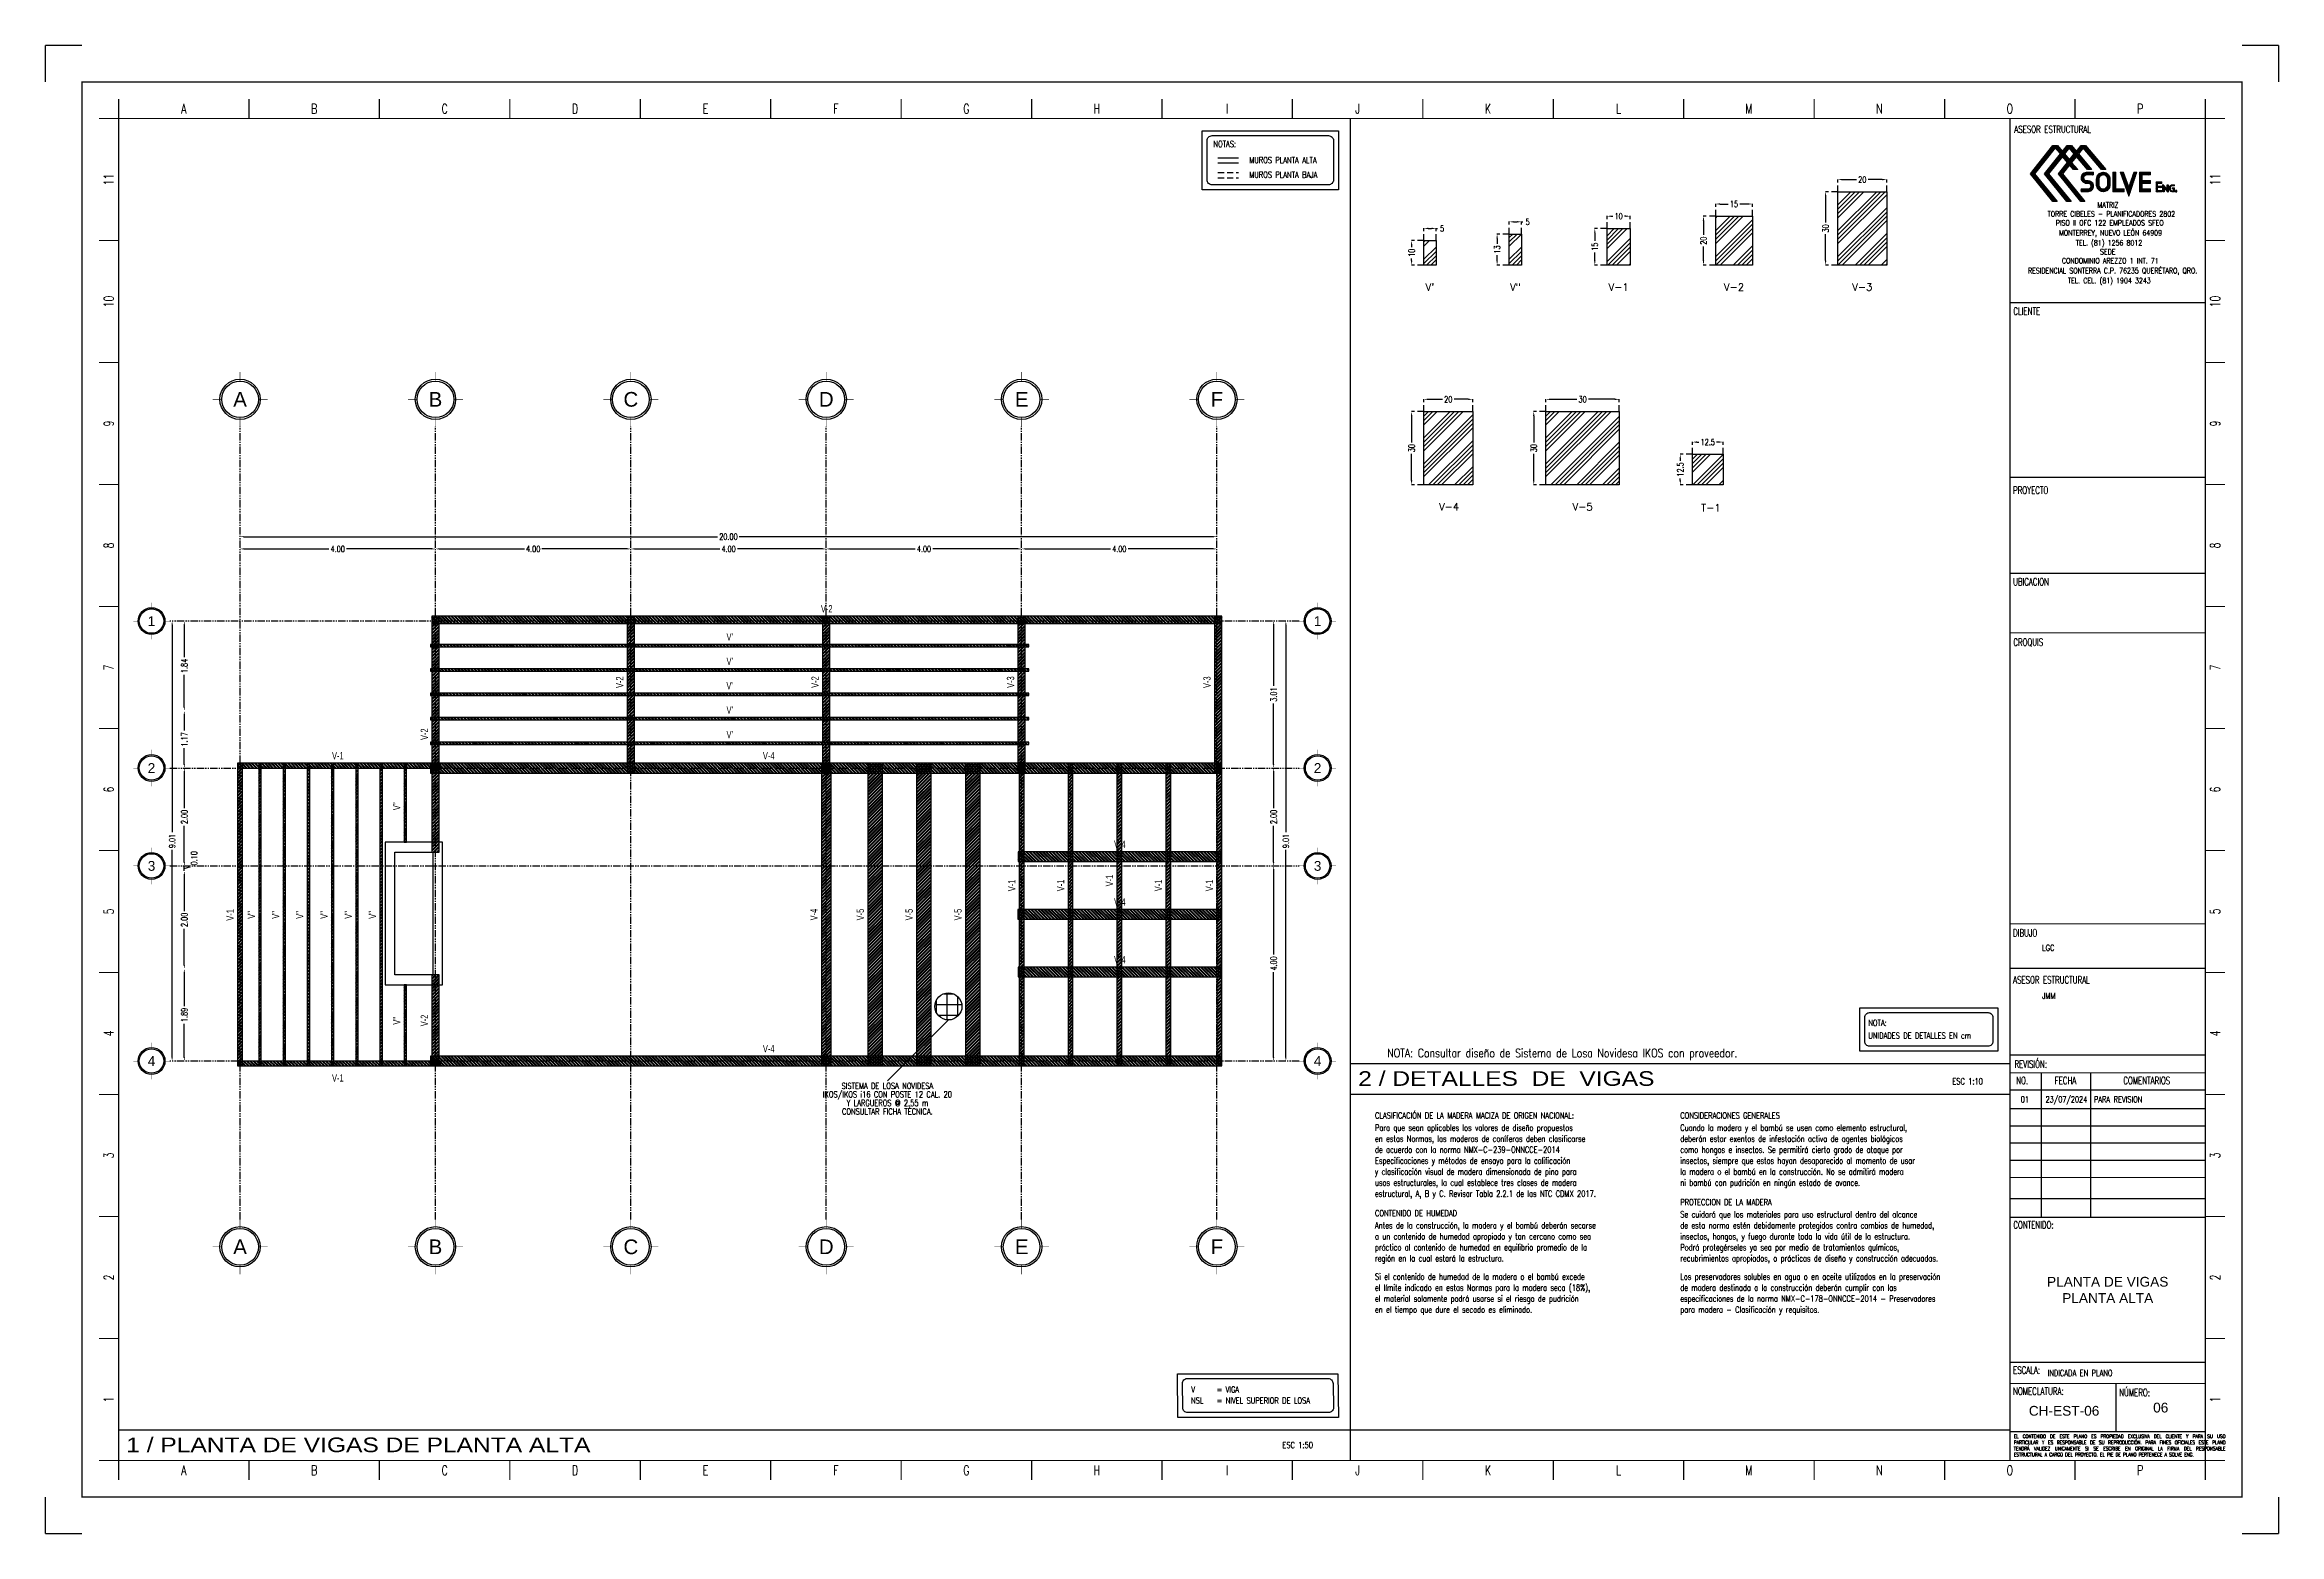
# Paper-space layout 'CH-EST-06' of a CAD drawing. Header units: metres. Extents: x 0 to 91.5, y 0 to 61.
# The model-space entities are those that its viewports show. They can reach past a viewport. Long polylines and large blocks are cut down to what shows.
import ezdxf
from ezdxf.enums import TextEntityAlignment as Align

# ---------------------------------------------------------------- set-up
doc = ezdxf.new("R2010")
doc.units = ezdxf.units.M
doc.header["$MEASUREMENT"] = 0
doc.linetypes.add('HIDDEN', pattern=[0.375, 0.25, -0.125])
doc.linetypes.add('Xref_Ejes$0$ACAD_ISO05W100', pattern=[33, 24, -3, 0, -3, 0, -3])
doc.layers.get('Defpoints').update_dxf_attribs({"color": 8})
for name, color, linetype in [('Cerramiento', 11, 'Continuous'), ('Globo Eje', 1, 'Continuous'), ('TEXTO', 7, 'Continuous'), ('Varilla', 1, 'Continuous'), ('VIGA', 3, 'Continuous'), ('Xref_Ejes$0$00-EJES', 1, 'Xref_Ejes$0$ACAD_ISO05W100'), ('Xref_Ejes$0$Globo Eje', 1, 'Continuous'), ('Xref_Ejes$0$Texto', 7, 'Continuous'), ('Xref_Losa Tapanco$0$VIGA', 3, 'Continuous'), ('Xref_Losa Tapanco$1$Cerramiento', 11, 'Continuous')]:
    doc.layers.add(name, color=color, linetype=linetype)
doc.layers.get('Defpoints').off()
doc.styles.add('Arial', font='arial.ttf')
doc.styles.add('ROMAND', font='romand.shx')
doc.styles.add('romans', font='romans.shx', dxfattribs={"width": 0.7})
doc.styles.get("Standard").update_dxf_attribs({"font": 'arial.ttf'})
doc.styles.add('X-GRID$0$ARIAL', font='arial.ttf')
doc.styles.add('Xref_Ejes$0$Arial', font='arial.ttf')
doc.styles.add('Xref_Losa Tapanco$0$ARIAL', font='arial.ttf', dxfattribs={"height": 2})
doc.styles.add('Xref_Pie Plano$0$romans', font='romans.shx', dxfattribs={"width": 0.7})
doc.styles.add('Xref_Pie Plano$0$Standard', font='romans.shx', dxfattribs={"width": 0.7})
doc.dimstyles.new('1-10', dxfattribs={"dimtxt": 0.25, "dimasz": 0.18, "dimexe": 0.01, "dimexo": 0.01, "dimgap": 0.01, "dimtad": 0, "dimdec": 0, "dimlfac": 10, "dimzin": 0, "dimdsep": 46, "dimtxsty": 'romans', "dimcen": 0.09, "dimclrd": 1, "dimclre": 8, "dimclrt": 7, "dimadec": 0, "dimazin": 0, "dimtfac": 1, "dimtdec": 0, "dimtofl": 0, "dimtmove": 0, "dimatfit": 3, "dimfxl": 1, "dimtfill": 1, "dimtolj": 1, "dimtzin": 0, "dimarcsym": 0})
doc.dimstyles.new('100-50', dxfattribs={"dimtxt": 0.25, "dimasz": 0.15, "dimexe": 0.01, "dimexo": 0.01, "dimgap": 0.01, "dimtad": 0, "dimlfac": 0.5, "dimzin": 1, "dimdsep": 46, "dimtxsty": 'romans', "dimcen": 2.5, "dimclrd": 1, "dimclre": 8, "dimclrt": 7, "dimadec": 0, "dimazin": 0, "dimtfac": 1, "dimtmove": 1, "dimatfit": 1, "dimfxl": 1, "dimtfill": 1, "dimarcsym": 0})
pattern_1 = [(45, (-1.95, -1e-08), (-0.53033, 0.53033), []), (45, (-1.7732, -1e-08), (-0.53033, 0.53033), []), (45, (-1.59645, -1e-08), (-0.53033, 0.53033), []), (45, (-1.4197, -1e-08), (-0.53033, 0.53033), [])]
pattern_2 = [(45, (0.05, 5.938794), (-0.03367596, 0.03367596), []), (45, (0.07245, 5.938794), (-0.03367596, 0.03367596), [])]

psp = doc.layouts.new('CH-EST-06')

# ---------------------------------------------------------------- texts
at = {"layer": 'TEXTO', "style": 'romans', "width": 0.8}
for s, p in [('NOTAS:', (47.827, 56.794)), ('MUROS PLANTA ALTA', (49.289, 56.134)), ('MUROS PLANTA BAJA', (49.289, 55.534)), ('LGC', (81.754, 23.873)), ('JMM', (81.754, 21.908)), ('NOTA:', (74.637, 20.795)), ('UNIDADES DE DETALLES EN cm', (74.637, 20.277)), ('PARA REVISION', (83.872, 17.662)), ('CLASIFICACIÓN DE LA MADERA MACIZA DE ORIGEN NACIONAL:', (54.44, 17.004)), ('Para que sean aplicables los valores de diseño propuestos', (54.44, 16.504)), ('CONSIDERACIONES GENERALES', (66.94, 17.004)), ('Cuando la madera y el bambú se usen como elemento estructural,', (66.94, 16.504)), ('en estas Normas, las maderas de coníferas deben clasificarse', (54.44, 16.054)), ('de acuerdo con la norma NMX-C-239-ONNCCE-2014', (54.44, 15.604)), ('deberán estar exentos de infestación activa de agentes biológicos', (66.94, 16.054)), ('como hongos e insectos. Se permitirá cierto grado de ataque por', (66.94, 15.604)), ('y clasificación visual de madera dimensionada de pino para', (54.44, 14.704)), ('Especificaciones y métodos de ensayo para la calificación', (54.44, 15.154)), ('insectos, siempre que estos hayan desaparecido al momento de usar', (66.94, 15.154)), ('la madera o el bambú en la construcción. No se admitirá madera', (66.94, 14.704)), ('estructural, A, B y C. Revisar Tabla 2.2.1 de las NTC CDMX 2017.', (54.44, 13.804)), ('usos estructurales, la cual establece tres clases de madera', (54.44, 14.254)), ('ni bambú con pudrición en ningún estado de avance.', (66.94, 14.254)), ('CONTENIDO DE HUMEDAD', (54.44, 13.004)), ('Se cuidará que los materiales para uso estructural dentro del alcance', (66.94, 12.954)), ('PROTECCION DE LA MADERA', (66.94, 13.454)), ('Antes de la construcción, la madera y el bambú deberán secarse', (54.44, 12.504)), ('a un contenido de humedad apropiado y tan cercano como sea', (54.44, 12.054)), ('de esta norma estén debidamente protegidos contra cambios de humedad,', (66.94, 12.504)), ('insectos, hongos, y fuego durante toda la vida útil de la estructura. ', (66.94, 12.054)), ('práctico al contenido de humedad en equilibrio promedio de la ', (54.44, 11.604)), ('región en la cual estará la estructura.', (54.44, 11.154)), ('Podrá protegérseles ya sea por medio de tratamientos químicos,', (66.94, 11.604)), ('recubrimientos apropiados, o prácticas de diseño y construcción adecuadas.', (66.94, 11.154)), ('Si el contenido de humedad de la madera o el bambú excede', (54.44, 10.404)), ('el límite indicado en estas Normas para la madera seca (18%%%),', (54.44, 9.954)), ('de madera destinada a la construcción deberán cumplir con las ', (66.94, 9.954)), ('Los preservadores solubles en agua o en aceite utilizados en la preservación', (66.94, 10.404)), ('el material solamente podrá usarse si el riesgo de pudrición ', (54.44, 9.504)), ('en el tiempo que dure el secado es eliminado.', (54.44, 9.054)), ('especificaciones de la norma NMX-C-178-ONNCCE-2014 - Preservadores ', (66.94, 9.504)), ('para madera - Clasificación y requisitos.', (66.94, 9.054)), ('INDICADA EN PLANO', (81.977, 6.458)), ('V', (46.914, 5.781)), ('NSL', (46.914, 5.331)), ('= VIGA', (47.964, 5.781)), ('= NIVEL SUPERIOR DE LOSA', (47.964, 5.331))]:
    psp.add_text(s, height=0.25, dxfattribs=at).set_placement(p)
at = {"layer": 'TEXTO', "color": 3, "style": 'ROMAND'}
for s, p in [("V'", (56.69, 50.91, 0)), ('V"', (60.19, 50.91, 0)), ('V-1', (64.415, 50.91, 0)), ('V-2', (69.14, 50.91, 0)), ('V-3', (74.39, 50.91, 0)), ('V-4', (57.476, 41.91, 0)), ('V-5', (62.94, 41.91, 0)), ('T-1', (68.19, 41.87, 0))]:
    psp.add_text(s, height=0.3, dxfattribs=at).set_placement(p, align=Align.CENTER)
at = {"layer": 'TEXTO', "style": 'romans', "width": 0.8}
for s, height, p in [('NOTA: Consultar diseño de Sistema de Losa Novidesa IKOS con proveedor.', 0.35, (62.11, 19.688)), ('SISTEMA DE LOSA NOVIDESA', 0.25, (34.476, 18.342)), ('IKOS/IKOS i16 CON POSTE 12 CAL. 20', 0.25, (34.476, 17.992)), ('CONSULTAR FICHA TÉCNICA.', 0.25, (34.476, 17.292)), ('Y LARGUEROS @ 2.55 m', 0.25, (34.476, 17.642))]:
    psp.add_text(s, height=height, dxfattribs=at).set_placement(p, align=Align.MIDDLE_CENTER)
at = {"layer": 'TEXTO', "color": 2, "style": 'X-GRID$0$ARIAL', "width": 1.2}
for s, p in [('2 / DETALLES  DE  VIGAS', (53.754, 18.343)), ('1 / PLANTA DE VIGAS DE PLANTA ALTA', (3.314, 3.34))]:
    psp.add_text(s, height=0.6, dxfattribs=at).set_placement(p)
at = {"layer": 'TEXTO', "style": 'romans', "width": 0.8}
for s, p in [('ESC 1:10', (79.329, 18.529)), ('ESC 1:50', (51.901, 3.63))]:
    psp.add_text(s, height=0.25, dxfattribs=at).set_placement(p, align=Align.MIDDLE_RIGHT)
at = {"layer": 'TEXTO', "style": 'romans'}
for s, width, p in [('01', 0.8, (81.05, 17.662)), ('23/07/2024', 0.7, (82.748, 17.662))]:
    psp.add_text(s, height=0.25, dxfattribs=dict(at, width=width)).set_placement(p, align=Align.CENTER)
at = {"layer": 'TEXTO', "color": 2}
for s, p in [('CH-EST-06', (82.654, 5.034)), ('06', (86.611, 5.165))]:
    psp.add_text(s, height=0.4, dxfattribs=at).set_placement(p, align=Align.MIDDLE_CENTER)
at = {"layer": 'TEXTO', "color": 2, "insert": (84.44, 9.986), "char_height": 0.4, "width": 7.20803, "attachment_point": 5}
psp.add_mtext('PLANTA DE VIGAS PLANTA ALTA', dxfattribs=at)

msp = doc.modelspace()

# ---------------------------------------------------------------- blocks, each defined once
blk = doc.blocks.new('Xref_Pie Plano$0$A$C2d875b69')
h = blk.add_hatch()
h.set_pattern_fill('ANSI31', color=256, scale=0.0001)
h.set_pattern_definition([(45, (-0.96223104, -0.49442098), (-0.0002245064, 0.0002245064), [])])
h.paths.add_polyline_path([(0.0008, 0.0112), (0.0007, 0.0111), (0.0004, 0.0107), (0.0002, 0.0102), (0, 0.0098), (0, 0.0093), (0, 0.009), (0.0001, 0.0086), (0.0002, 0.0081), (0.0005, 0.0077), (0.0008, 0.0073), (0.001, 0.0072), (0.0014, 0.0069), (0.0018, 0.0067), (0.0023, 0.0065), (0.0028, 0.0065), (0.0035, 0.0065), (0.0036, 0.0065), (0.004, 0.0064), (0.0045, 0.0061), (0.0048, 0.0056), (0.0049, 0.0051), (0.0047, 0.0045), (0.0044, 0.0041), (0.0039, 0.0038), (0.0035, 0.0037), (0, 0.0037), (0, 0.0023), (0.0035, 0.0023), (0.0037, 0.0024), (0.0042, 0.0024), (0.0046, 0.0026), (0.005, 0.0028), (0.0054, 0.0032), (0.0056, 0.0033), (0.0059, 0.0037), (0.0061, 0.0041), (0.0062, 0.0046), (0.0062, 0.0051), (0.0062, 0.0053), (0.0062, 0.0058), (0.006, 0.0063), (0.0058, 0.0067), (0.0054, 0.0071), (0.0053, 0.0072), (0.0049, 0.0075), (0.0044, 0.0077), (0.004, 0.0078), (0.0035, 0.0079), (0.0027, 0.0079), (0.0022, 0.008), (0.0017, 0.0083), (0.0015, 0.0088), (0.0014, 0.0094), (0.0015, 0.0099), (0.0018, 0.0103), (0.0023, 0.0106), (0.0028, 0.0107), (0.0062, 0.0107), (0.0062, 0.0121), (0.0028, 0.0121), (0.0025, 0.012), (0.0021, 0.012), (0.0016, 0.0118), (0.0012, 0.0116)])
h.paths.add_polyline_path([(0.0111, 0.0121), (0.0108, 0.012), (0.0103, 0.012), (0.0099, 0.0118), (0.0094, 0.0116), (0.009, 0.0114), (0.0086, 0.011), (0.0084, 0.0108), (0.0082, 0.0104), (0.0079, 0.01), (0.0078, 0.0096), (0.0077, 0.0091), (0.0076, 0.0086), (0.0076, 0.0058), (0.0076, 0.0055), (0.0077, 0.005), (0.0078, 0.0046), (0.008, 0.0041), (0.0083, 0.0037), (0.0086, 0.0034), (0.0089, 0.0032), (0.0092, 0.0029), (0.0097, 0.0026), (0.0101, 0.0025), (0.0106, 0.0024), (0.0111, 0.0023), (0.0114, 0.0024), (0.0119, 0.0024), (0.0123, 0.0026), (0.0128, 0.0028), (0.0132, 0.003), (0.0135, 0.0034), (0.0137, 0.0036), (0.014, 0.004), (0.0143, 0.0044), (0.0144, 0.0048), (0.0145, 0.0053), (0.0146, 0.0058), (0.0146, 0.0086), (0.0145, 0.0089), (0.0145, 0.0094), (0.0143, 0.0098), (0.0141, 0.0103), (0.0139, 0.0107), (0.0135, 0.011), (0.0133, 0.0112), (0.0129, 0.0115), (0.0125, 0.0118), (0.0121, 0.0119), (0.0116, 0.012)])
h.paths.add_polyline_path([(0.0117, 0.0106), (0.0122, 0.0104), (0.0126, 0.01), (0.0129, 0.0095), (0.0131, 0.0091), (0.0132, 0.0086), (0.0132, 0.0057), (0.0131, 0.0052), (0.0129, 0.0047), (0.0125, 0.0043), (0.012, 0.0039), (0.0116, 0.0038), (0.011, 0.0037), (0.0104, 0.0038), (0.01, 0.004), (0.0096, 0.0044), (0.0092, 0.0049), (0.0091, 0.0053), (0.009, 0.0058), (0.009, 0.0087), (0.0091, 0.0092), (0.0093, 0.0097), (0.0097, 0.0101), (0.0102, 0.0104), (0.0106, 0.0106), (0.0112, 0.0107)], flags=16)
h.paths.add_polyline_path([(0.0173, 0.0121), (0.0159, 0.0121), (0.0159, 0.0023), (0.0215, 0.0023), (0.0215, 0.0037), (0.0173, 0.0037)])
h.paths.add_polyline_path([(0.0238, 0), (0.0279, 0.0121), (0.0263, 0.0121), (0.0238, 0.0047), (0.0212, 0.0121), (0.0196, 0.0121)])
h.paths.add_polyline_path([(0.0305, 0.0107), (0.0347, 0.0107), (0.0347, 0.0121), (0.0291, 0.0121), (0.0291, 0.0023), (0.0347, 0.0023), (0.0347, 0.0037), (0.0305, 0.0037), (0.0305, 0.0065), (0.0347, 0.0065), (0.0347, 0.0079), (0.0305, 0.0079)])
h.paths.add_polyline_path([(0.0375, 0.0023), (0.0403, 0.0023), (0.0403, 0.003), (0.0382, 0.003), (0.0382, 0.0044), (0.0403, 0.0044), (0.0403, 0.0051), (0.0382, 0.0051), (0.0382, 0.0065), (0.0403, 0.0065), (0.0403, 0.0072), (0.0375, 0.0072)])
h.paths.add_polyline_path([(0.0415, 0.0044), (0.0435, 0.0021), (0.0435, 0.0057), (0.0429, 0.0057), (0.0429, 0.0036), (0.0409, 0.0059), (0.0409, 0.0023), (0.0415, 0.0023)])
h.paths.add_polyline_path([(0.0446, 0.0045), (0.0447, 0.0048), (0.0449, 0.005), (0.0452, 0.0052), (0.0455, 0.0052), (0.0467, 0.0052), (0.0467, 0.0057), (0.0454, 0.0057), (0.0451, 0.0057), (0.0448, 0.0055), (0.0445, 0.0054), (0.0444, 0.0053), (0.0442, 0.0051), (0.0441, 0.0048), (0.0441, 0.0045), (0.0441, 0.0035), (0.0441, 0.0032), (0.0443, 0.0029), (0.0445, 0.0027), (0.0445, 0.0027), (0.0448, 0.0025), (0.0451, 0.0024), (0.0455, 0.0023), (0.0467, 0.0023), (0.0467, 0.0043), (0.0455, 0.0043), (0.0455, 0.0038), (0.0461, 0.0038), (0.0461, 0.0028), (0.0455, 0.0028), (0.0452, 0.0029), (0.0449, 0.003), (0.0447, 0.0033), (0.0446, 0.0036)])
h.paths.add_polyline_path([(0.0478, 0.003), (0.0471, 0.003), (0.0471, 0.0023), (0.0478, 0.0023)])
at = {"color": 7, "lineweight": 0}
for points in [[(0.0062, 0.0121), (0.0028, 0.0121), (0.0025, 0.012), (0.0021, 0.012), (0.0016, 0.0118), (0.0012, 0.0116), (0.0008, 0.0112), (0.0007, 0.0111), (0.0004, 0.0107), (0.0002, 0.0102), (0, 0.0098), (0, 0.0093), (0, 0.009), (0.0001, 0.0086), (0.0002, 0.0081), (0.0005, 0.0077), (0.0008, 0.0073), (0.001, 0.0072), (0.0014, 0.0069), (0.0018, 0.0067), (0.0023, 0.0065), (0.0028, 0.0065), (0.0035, 0.0065), (0.0036, 0.0065), (0.004, 0.0064), (0.0045, 0.0061), (0.0045, 0.006), (0.0048, 0.0056), (0.0049, 0.0051), (0.0049, 0.005), (0.0047, 0.0045), (0.0045, 0.0041), (0.0044, 0.0041), (0.0039, 0.0038), (0.0035, 0.0037), (0, 0.0037), (0, 0.0023), (0.0035, 0.0023), (0.0037, 0.0024), (0.0042, 0.0024), (0.0046, 0.0026), (0.005, 0.0028), (0.0054, 0.0032), (0.0056, 0.0033), (0.0059, 0.0037), (0.0061, 0.0041), (0.0062, 0.0046), (0.0062, 0.0051), (0.0062, 0.0053), (0.0062, 0.0058), (0.006, 0.0063), (0.0058, 0.0067), (0.0054, 0.0071), (0.0053, 0.0072), (0.0049, 0.0075), (0.0044, 0.0077), (0.004, 0.0078), (0.0035, 0.0079), (0.0028, 0.0079), (0.0027, 0.0079), (0.0022, 0.008), (0.0018, 0.0083), (0.0017, 0.0084), (0.0015, 0.0088), (0.0014, 0.0093), (0.0014, 0.0094), (0.0015, 0.0099), (0.0018, 0.0103), (0.0019, 0.0103), (0.0023, 0.0106), (0.0028, 0.0107), (0.0062, 0.0107)], [(0.0137, 0.0036), (0.014, 0.004), (0.0143, 0.0044), (0.0144, 0.0048), (0.0145, 0.0053), (0.0146, 0.0058), (0.0146, 0.0086), (0.0145, 0.0089), (0.0145, 0.0094), (0.0143, 0.0098), (0.0141, 0.0103), (0.0139, 0.0107), (0.0135, 0.011), (0.0133, 0.0112), (0.0129, 0.0115), (0.0125, 0.0118), (0.0121, 0.0119), (0.0116, 0.012), (0.0111, 0.0121), (0.0108, 0.012), (0.0103, 0.012), (0.0099, 0.0118), (0.0094, 0.0116), (0.009, 0.0114), (0.0086, 0.011), (0.0084, 0.0108), (0.0082, 0.0104), (0.0079, 0.01), (0.0078, 0.0096), (0.0077, 0.0091), (0.0076, 0.0086), (0.0076, 0.0058), (0.0076, 0.0055), (0.0077, 0.005), (0.0078, 0.0046), (0.008, 0.0041), (0.0083, 0.0037), (0.0086, 0.0034), (0.0089, 0.0032), (0.0092, 0.0029), (0.0097, 0.0026), (0.0101, 0.0025), (0.0106, 0.0024), (0.0111, 0.0023), (0.0114, 0.0024), (0.0119, 0.0024), (0.0123, 0.0026), (0.0128, 0.0028), (0.0132, 0.003), (0.0135, 0.0034)], [(0.0173, 0.0121), (0.0159, 0.0121), (0.0159, 0.0023), (0.0215, 0.0023), (0.0215, 0.0037), (0.0173, 0.0037)], [(0.0279, 0.0121), (0.0263, 0.0121), (0.0238, 0.0047), (0.0212, 0.0121), (0.0196, 0.0121), (0.0238, 0)], [(0.0347, 0.0121), (0.0291, 0.0121), (0.0291, 0.0023), (0.0347, 0.0023), (0.0347, 0.0037), (0.0305, 0.0037), (0.0305, 0.0065), (0.0347, 0.0065), (0.0347, 0.0079), (0.0305, 0.0079), (0.0305, 0.0107), (0.0347, 0.0107)], [(0.0111, 0.0107), (0.0113, 0.0107), (0.0117, 0.0106), (0.0122, 0.0104), (0.0126, 0.0101), (0.0127, 0.0099), (0.0129, 0.0095), (0.0131, 0.0091), (0.0132, 0.0086), (0.0132, 0.0058), (0.0132, 0.0056), (0.0131, 0.0052), (0.0129, 0.0047), (0.0126, 0.0043), (0.0124, 0.0042), (0.012, 0.0039), (0.0116, 0.0038), (0.0111, 0.0037), (0.0109, 0.0037), (0.0104, 0.0038), (0.01, 0.004), (0.0096, 0.0043), (0.0095, 0.0045), (0.0092, 0.0049), (0.0091, 0.0053), (0.009, 0.0058), (0.009, 0.0086), (0.009, 0.0088), (0.0091, 0.0092), (0.0093, 0.0097), (0.0096, 0.0101), (0.0097, 0.0102), (0.0102, 0.0104), (0.0106, 0.0106)], [(0.0403, 0.0072), (0.0375, 0.0072), (0.0375, 0.0023), (0.0403, 0.0023), (0.0403, 0.003), (0.0382, 0.003), (0.0382, 0.0044), (0.0403, 0.0044), (0.0403, 0.0051), (0.0382, 0.0051), (0.0382, 0.0065), (0.0403, 0.0065)], [(0.0467, 0.0043), (0.0455, 0.0043), (0.0455, 0.0038), (0.0461, 0.0038), (0.0461, 0.0028), (0.0455, 0.0028), (0.0452, 0.0029), (0.0449, 0.003), (0.0447, 0.0033), (0.0446, 0.0036), (0.0446, 0.0045), (0.0447, 0.0048), (0.0449, 0.005), (0.0452, 0.0052), (0.0455, 0.0052), (0.0467, 0.0052), (0.0467, 0.0057), (0.0455, 0.0057), (0.0454, 0.0057), (0.0451, 0.0057), (0.0448, 0.0055), (0.0445, 0.0054), (0.0444, 0.0053), (0.0442, 0.0051), (0.0441, 0.0048), (0.0441, 0.0045), (0.0441, 0.0036), (0.0441, 0.0035), (0.0441, 0.0032), (0.0443, 0.0029), (0.0445, 0.0027), (0.0445, 0.0027), (0.0448, 0.0025), (0.0451, 0.0024), (0.0455, 0.0023), (0.0467, 0.0023)]]:
    blk.add_lwpolyline(points, close=True, dxfattribs=at)
blk.add_lwpolyline([(0.0409, 0.0059), (0.0429, 0.0036), (0.0429, 0.0057), (0.0435, 0.0057), (0.0435, 0.0021), (0.0415, 0.0044), (0.0415, 0.0023), (0.0409, 0.0023)], close=True)
at = {"color": 7, "true_color": 0xffffff}
blk.add_lwpolyline([(0.0471, 0.0023), (0.0478, 0.0023), (0.0478, 0.003), (0.0471, 0.003)], close=True, dxfattribs=at)
blk = doc.blocks.new('Xref_Pie Plano$0$A$C58965cfb')
h = blk.add_hatch()
h.set_pattern_fill('ANSI31', color=1, scale=0.00016625, angle=45)
h.set_pattern_definition([(90, (-0.1214854, -0.01398977), (-0.0005278437, 0), [])])
h.paths.add_polyline_path([(0.0274, 0.0279), (0.0252, 0.0279), (0.0229, 0.025), (0.0204, 0.0279), (0.0182, 0.0279), (0.0159, 0.025), (0.0134, 0.0279), (0.0112, 0.0279), (0, 0.0138), (0.0112, 0), (0.0132, 0), (0.002, 0.0138), (0.0123, 0.0267), (0.0149, 0.0237), (0.007, 0.0138), (0.0181, 0), (0.0202, 0), (0.009, 0.0138), (0.0159, 0.0225), (0.0185, 0.0195), (0.0139, 0.0138), (0.0251, 0), (0.0271, 0), (0.016, 0.0138), (0.0195, 0.0183), (0.0215, 0.016), (0.0236, 0.016), (0.0205, 0.0195), (0.0229, 0.0225), (0.0284, 0.016), (0.0305, 0.016), (0.0239, 0.0237), (0.0263, 0.0267), (0.0354, 0.016), (0.0375, 0.016)])
h.paths.add_polyline_path([(0.0218, 0.0237), (0.0195, 0.0208), (0.0169, 0.0237), (0.0193, 0.0267)], flags=16)
at = {"color": 1}
for points in [[(0.0149, 0.0237), (0.0123, 0.0267), (0.002, 0.0138), (0.0132, 0), (0.0112, 0), (0, 0.0138), (0.0112, 0.0279), (0.0134, 0.0279), (0.0159, 0.025), (0.0182, 0.0279), (0.0204, 0.0279), (0.0229, 0.025), (0.0252, 0.0279), (0.0274, 0.0279), (0.0375, 0.016), (0.0354, 0.016), (0.0263, 0.0267), (0.0239, 0.0237), (0.0305, 0.016), (0.0284, 0.016), (0.0229, 0.0225), (0.0205, 0.0195), (0.0236, 0.016), (0.0215, 0.016), (0.0195, 0.0183), (0.016, 0.0138), (0.0271, 0), (0.0251, 0), (0.0139, 0.0138), (0.0185, 0.0195), (0.0159, 0.0225), (0.009, 0.0138), (0.0202, 0), (0.0181, 0), (0.007, 0.0138)], [(0.0218, 0.0237), (0.0193, 0.0267), (0.0169, 0.0237), (0.0195, 0.0208)]]:
    blk.add_lwpolyline(points, close=True, dxfattribs=at)
blk.add_blockref('Xref_Pie Plano$0$A$C2d875b69', (0.0252, 0.0025), dxfattribs=at)
blk = doc.blocks.new('Xref_Pie Plano$0$A$C85bed119')
at = {"color": 1, "xscale": 44.8, "yscale": 44.8, "zscale": 44.8}
blk.add_blockref('Xref_Pie Plano$0$A$C58965cfb', (-2.195, -0.112), dxfattribs=at)
at = {"style": 'Xref_Pie Plano$0$romans', "width": 0.7}
for s, p in [('TORRE CIBELES - PLANIFICADORES 2802', (-1.814, -0.452)), ('MATRIZ', (-0.698, -0.252)), ('PISO II OFC 122 EMPLEADOS SFEO', (-1.63, -0.652)), ('MONTERREY, NUEVO LEÓN 64909', (-1.556, -0.875)), ('TEL. (81) 1256 8012', (-1.184, -1.098)), ('CONDOMINIO AREZZO 1 INT. 71', (-1.494, -1.498)), ('SEDE', (-0.642, -1.298)), ('RESIDENCIAL SONTERRA C.P. 76235 QUERÉTARO, QRO.', (-2.252, -1.721)), ('TEL. CEL. (81) 1904 3243', (-1.36, -1.943))]:
    blk.add_text(s, height=0.12, dxfattribs=at).set_placement(p)
blk = doc.blocks.new('Xref_Pie Plano$0$A$C652C76E2')
at = {"color": 8, "const_width": 0.0005}
for points in [[(0.00025, 0.60985), (0.01525, 0.60985)], [(0.00025, 0.60985), (0.00025, 0.59485)], [(0.91465, 0.60985), (0.89965, 0.60985)], [(0.91465, 0.60985), (0.91465, 0.59485)], [(0.00025, 0.00025), (0.00025, 0.01525)], [(0.91465, 0.00025), (0.91465, 0.01525)], [(0.00025, 0.00025), (0.01525, 0.00025)], [(0.91465, 0.00025), (0.89965, 0.00025)]]:
    blk.add_lwpolyline(points, dxfattribs=at)
at = {"color": 5, "const_width": 0.0005}
for points in [[(0.01525, 0.01525), (0.89965, 0.01525), (0.89965, 0.59485), (0.01525, 0.59485)], [(0.03025, 0.03025), (0.88465, 0.03025), (0.88465, 0.57985), (0.03025, 0.57985)], [(0.80465, 0.57985), (0.88465, 0.57985), (0.88465, 0.03025), (0.80465, 0.03025)]]:
    blk.add_lwpolyline(points, close=True, dxfattribs=at)
for points in [[(0.03025, 0.57985), (0.03025, 0.58788)], [(0.08365, 0.57985), (0.08365, 0.58788)], [(0.13705, 0.57985), (0.13705, 0.58788)], [(0.19045, 0.57985), (0.19045, 0.58788)], [(0.24385, 0.57985), (0.24385, 0.58788)], [(0.29725, 0.57985), (0.29725, 0.58788)], [(0.35065, 0.57985), (0.35065, 0.58788)], [(0.40405, 0.57985), (0.40405, 0.58788)], [(0.45745, 0.57985), (0.45745, 0.58788)], [(0.51085, 0.57985), (0.51085, 0.58788)], [(0.56425, 0.57985), (0.56425, 0.58788)], [(0.61765, 0.57985), (0.61765, 0.58788)], [(0.67105, 0.57985), (0.67105, 0.58788)], [(0.72445, 0.57985), (0.72445, 0.58788)], [(0.77785, 0.57985), (0.77785, 0.58788)], [(0.83125, 0.57985), (0.83125, 0.58788)], [(0.88465, 0.57985), (0.88465, 0.58788)], [(0.03025, 0.57985), (0.02222, 0.57985)], [(0.88465, 0.57985), (0.89268, 0.57985)], [(0.03025, 0.52989), (0.02222, 0.52989)], [(0.88465, 0.52989), (0.89268, 0.52989)], [(0.80465, 0.50446), (0.88465, 0.50446)], [(0.03025, 0.47992), (0.02222, 0.47992)], [(0.88465, 0.47992), (0.89268, 0.47992)], [(0.03025, 0.42996), (0.02222, 0.42996)], [(0.80465, 0.4329), (0.88465, 0.4329)], [(0.88465, 0.42996), (0.89268, 0.42996)], [(0.80465, 0.39363), (0.88465, 0.39363)], [(0.03025, 0.38), (0.02222, 0.38)], [(0.88465, 0.38), (0.89268, 0.38)], [(0.80465, 0.36924), (0.88465, 0.36924)], [(0.03025, 0.33003), (0.02222, 0.33003)], [(0.88465, 0.33003), (0.89268, 0.33003)], [(0.03025, 0.28007), (0.02222, 0.28007)], [(0.88465, 0.28007), (0.89268, 0.28007)], [(0.80465, 0.25005), (0.88465, 0.25005)], [(0.03025, 0.2301), (0.02222, 0.2301)], [(0.80465, 0.23177), (0.88465, 0.23177)], [(0.88465, 0.2301), (0.89268, 0.2301)], [(0.80465, 0.1963), (0.88465, 0.1963)], [(0.80465, 0.1963), (0.88465, 0.1963)], [(0.80465, 0.18899), (0.88465, 0.18899)], [(0.81748, 0.18899), (0.81748, 0.12983)], [(0.83769, 0.18899), (0.83769, 0.12983)], [(0.03025, 0.18014), (0.02222, 0.18014)], [(0.80465, 0.18194), (0.88465, 0.18194)], [(0.80465, 0.17434), (0.88465, 0.17434)], [(0.88465, 0.18014), (0.89268, 0.18014)], [(0.80465, 0.16728), (0.88465, 0.16728)], [(0.80465, 0.16023), (0.88465, 0.16023)], [(0.80465, 0.15317), (0.88465, 0.15317)], [(0.80465, 0.14612), (0.88465, 0.14612)], [(0.80465, 0.13743), (0.88465, 0.13743)], [(0.03025, 0.13018), (0.02222, 0.13018)], [(0.80465, 0.12983), (0.88465, 0.12983)], [(0.88465, 0.13018), (0.89268, 0.13018)], [(0.03025, 0.08021), (0.02222, 0.08021)], [(0.88465, 0.08021), (0.89268, 0.08021)], [(0.80465, 0.0704), (0.88465, 0.0704)], [(0.80465, 0.06177), (0.88465, 0.06177)], [(0.84807, 0.06177), (0.84807, 0.04202)], [(0.80465, 0.04202), (0.88465, 0.04202)], [(0.03025, 0.03025), (0.02222, 0.03025)], [(0.03025, 0.03025), (0.03025, 0.02222)], [(0.08365, 0.03025), (0.08365, 0.02222)], [(0.13705, 0.03025), (0.13705, 0.02222)], [(0.19045, 0.03025), (0.19045, 0.02222)], [(0.24385, 0.03025), (0.24385, 0.02222)], [(0.29725, 0.03025), (0.29725, 0.02222)], [(0.35065, 0.03025), (0.35065, 0.02222)], [(0.40405, 0.03025), (0.40405, 0.02222)], [(0.45745, 0.03025), (0.45745, 0.02222)], [(0.51085, 0.03025), (0.51085, 0.02222)], [(0.56425, 0.03025), (0.56425, 0.02222)], [(0.61765, 0.03025), (0.61765, 0.02222)], [(0.67105, 0.03025), (0.67105, 0.02222)], [(0.72445, 0.03025), (0.72445, 0.02222)], [(0.77785, 0.03025), (0.77785, 0.02222)], [(0.83125, 0.03025), (0.83125, 0.02222)], [(0.88465, 0.03025), (0.88465, 0.02222)], [(0.88465, 0.03025), (0.89268, 0.03025)]]:
    blk.add_lwpolyline(points, dxfattribs=at)
at = {"xscale": 0.018310546875, "yscale": 0.018310546875, "zscale": 0.018310546875}
blk.add_blockref('Xref_Pie Plano$0$A$C85bed119', (0.85325, 0.54796), dxfattribs=at)
at = {"color": 7, "style": 'Xref_Pie Plano$0$Standard', "width": 0.7}
for s, p in [('ASESOR ESTRUCTURAL', (0.80641, 0.57393)), ('CLIENTE', (0.80601, 0.49947)), ('PROYECTO', (0.80591, 0.42613)), ('UBICACION', (0.80591, 0.38864)), ('CROQUIS', (0.80601, 0.36384)), ('DIBUJO', (0.80591, 0.24483)), ('ASESOR ESTRUCTURAL', (0.80591, 0.22557)), ('REVISIÓN:', (0.80647, 0.19109)), ('NO.', (0.80718, 0.18434)), ('FECHA', (0.82297, 0.18434)), ('COMENTARIOS', (0.85105, 0.18434)), ('CONTENIDO:', (0.80601, 0.1252)), ('ESCALA:', (0.80591, 0.06577)), ('NOMECLATURA:', (0.80591, 0.05713)), ('NÚMERO:', (0.84933, 0.05656))]:
    blk.add_text(s, height=0.003, dxfattribs=at).set_placement(p)
at = {"color": 7, "style": 'Xref_Pie Plano$0$Standard'}
for s, width, gutter_width, insert, char_height, attachment_point in [('A', 0.0534, 12.5, (0.05695, 0.58386), 0.004, 5), ('B', 0.0534, 12.5, (0.11035, 0.58386), 0.004, 5), ('C', 0.0534, 12.5, (0.16375, 0.58386), 0.004, 5), ('D', 0.0534, 12.5, (0.21715, 0.58386), 0.004, 5), ('E', 0.0534, 12.5, (0.27055, 0.58386), 0.004, 5), ('F', 0.0534, 12.5, (0.32395, 0.58386), 0.004, 5), ('G', 0.0534, 12.5, (0.37735, 0.58386), 0.004, 5), ('H', 0.0534, 12.5, (0.43075, 0.58386), 0.004, 5), ('I', 0.0534, 12.5, (0.48415, 0.58386), 0.004, 5), ('J', 0.0534, 12.5, (0.53755, 0.58386), 0.004, 5), ('K', 0.0534, 12.5, (0.59095, 0.58386), 0.004, 5), ('L', 0.0534, 12.5, (0.64435, 0.58386), 0.004, 5), ('M', 0.0534, 12.5, (0.69775, 0.58386), 0.004, 5), ('N', 0.0534, 12.5, (0.75115, 0.58386), 0.004, 5), ('O', 0.0534, 12.5, (0.80455, 0.58386), 0.004, 5), ('P', 0.0534, 12.5, (0.85795, 0.58386), 0.004, 5), ('\\pxqj;EL CONTENIDO DE ESTE PLANO ES PROPIEDAD EXCLUSIVA DEL CLIENTE Y PARA SU USO PARTICULAR Y ES RESPONSABLE DE SU REPRODUCCIÓN. PARA FINES OFICIALES ESTE PLANO TENDRÁ VALIDEZ UNICAMENTE SI SE ESCRIBE EN ORIGINAL LA FIRMA DEL RESPONSABLE ESTRUCTURAL A CARGO DEL PROYECTO. EL PIE DE PLANO PERTENECE A SOLVE ENG.', 0.0769105, 0.0125, (0.8062, 0.04089), 0.0015, 1), ('A', 0.0534, 12.5, (0.05695, 0.02624), 0.004, 5), ('B', 0.0534, 12.5, (0.11035, 0.02624), 0.004, 5), ('C', 0.0534, 12.5, (0.16375, 0.02624), 0.004, 5), ('D', 0.0534, 12.5, (0.21715, 0.02624), 0.004, 5), ('E', 0.0534, 12.5, (0.27055, 0.02624), 0.004, 5), ('F', 0.0534, 12.5, (0.32395, 0.02624), 0.004, 5), ('G', 0.0534, 12.5, (0.37735, 0.02624), 0.004, 5), ('H', 0.0534, 12.5, (0.43075, 0.02624), 0.004, 5), ('I', 0.0534, 12.5, (0.48415, 0.02624), 0.004, 5), ('J', 0.0534, 12.5, (0.53755, 0.02624), 0.004, 5), ('K', 0.0534, 12.5, (0.59095, 0.02624), 0.004, 5), ('L', 0.0534, 12.5, (0.64435, 0.02624), 0.004, 5), ('M', 0.0534, 12.5, (0.69775, 0.02624), 0.004, 5), ('N', 0.0534, 12.5, (0.75115, 0.02624), 0.004, 5), ('O', 0.0534, 12.5, (0.80455, 0.02624), 0.004, 5), ('P', 0.0534, 12.5, (0.85795, 0.02624), 0.004, 5)]:
    blk.add_mtext_dynamic_manual_height_columns(s, width=width, gutter_width=gutter_width, heights=[0], dxfattribs=dict(at, insert=insert, char_height=char_height, attachment_point=attachment_point))
at = {"color": 7, "char_height": 0.004, "attachment_point": 5, "rotation": 90, "style": 'Xref_Pie Plano$0$Standard'}
for s, insert in [('11', (0.02624, 0.55487)), ('11', (0.88866, 0.55487)), ('10', (0.02624, 0.5049)), ('10', (0.88866, 0.5049)), ('9', (0.02624, 0.45494)), ('9', (0.88866, 0.45494)), ('8', (0.02624, 0.40498)), ('8', (0.88866, 0.40498)), ('7', (0.02624, 0.35501)), ('7', (0.88866, 0.35501)), ('6', (0.02624, 0.30505)), ('6', (0.88866, 0.30505)), ('5', (0.02624, 0.25509)), ('5', (0.88866, 0.25509)), ('4', (0.02624, 0.20512)), ('4', (0.88866, 0.20512)), ('3', (0.02624, 0.15516)), ('3', (0.88866, 0.15516)), ('2', (0.02624, 0.1052)), ('2', (0.88866, 0.1052)), ('1', (0.02624, 0.05523)), ('1', (0.88866, 0.05523))]:
    blk.add_mtext_dynamic_manual_height_columns(s, width=0.0499636, gutter_width=0.025, heights=[0], dxfattribs=dict(at, insert=insert))
blk = doc.blocks.new('Xref_Pie Plano')
at = {"color": 1, "xscale": 100, "yscale": 100, "zscale": 100}
blk.add_blockref('Xref_Pie Plano$0$A$C652C76E2', (-0.025, -0.025), dxfattribs=at)
blk = doc.blocks.new('*U20')
at = {"layer": 'Globo Eje', "ltscale": 0.025, "const_width": 0.0125}
for points in [[(-0.5, 0), (-0.75, 0)], [(0, 0.75), (0, 0.5)], [(0.75, 0), (0.5, 0)], [(0, -0.5), (0, -0.75)]]:
    blk.add_lwpolyline(points, dxfattribs=at)
at = {"layer": 'Globo Eje', "ltscale": 0.025}
for radius in [0.55, 0.5]:
    blk.add_circle((0, 0), radius, dxfattribs=at)
at = {"layer": 'TEXTO', "color": 7, "ltscale": 0.025, "style": 'Arial'}
blk.add_attdef('EJE', text='', height=0.4, dxfattribs=at).set_placement((0, 0), align=Align.MIDDLE_CENTER)
blk = doc.blocks.new('*U6')
at = {"layer": 'Globo Eje', "ltscale": 0.025, "const_width": 0.0188}
for points in [[(0, 1.125), (0, 0.75)], [(-0.75, 0), (-1.125, 0)], [(1.125, 0), (0.75, 0)], [(0, -0.75), (0, -1.125)]]:
    blk.add_lwpolyline(points, dxfattribs=at)
at = {"layer": 'Globo Eje', "ltscale": 0.025}
for radius in [0.825, 0.75]:
    blk.add_circle((0, 0), radius, dxfattribs=at)
at = {"layer": 'TEXTO', "color": 7, "ltscale": 0.025, "style": 'Arial'}
blk.add_attdef('EJE', text='', height=0.6, dxfattribs=at).set_placement((0, 0), align=Align.MIDDLE_CENTER)
blk = doc.blocks.new('*D7')
at = {"color": 1, "lineweight": -2, "transparency": 16777216}
for p, q in [((8.124, 40.334), (11.697, 40.334)), ((15.824, 40.334), (12.25, 40.334))]:
    blk.add_line(p, q, dxfattribs=at)
at = {"color": 1, "transparency": 16777216}
for points in [[(8.124, 40.359), (8.124, 40.309), (7.974, 40.334)], [(15.824, 40.359), (15.824, 40.309), (15.974, 40.334)]]:
    blk.add_solid(points, dxfattribs=at)
at = {"color": 7, "transparency": 16777216, "insert": (11.974, 40.334), "char_height": 0.25, "attachment_point": 5, "style": 'romans', "bg_fill": 3, "box_fill_scale": 1.25, "bg_fill_color": 256, "bg_fill_true_color": 13158600, "bg_fill_transparency": 0}
blk.add_mtext('4.00', dxfattribs=at)
blk = doc.blocks.new('*D8')
at = {"color": 1, "lineweight": -2, "transparency": 16777216}
for p, q in [((16.124, 40.334), (19.697, 40.334)), ((23.824, 40.334), (20.25, 40.334))]:
    blk.add_line(p, q, dxfattribs=at)
at = {"color": 1, "transparency": 16777216}
for points in [[(16.124, 40.359), (16.124, 40.309), (15.974, 40.334)], [(23.824, 40.359), (23.824, 40.309), (23.974, 40.334)]]:
    blk.add_solid(points, dxfattribs=at)
at = {"color": 7, "transparency": 16777216, "insert": (19.974, 40.334), "char_height": 0.25, "attachment_point": 5, "style": 'romans', "bg_fill": 3, "box_fill_scale": 1.25, "bg_fill_color": 256, "bg_fill_true_color": 13158600, "bg_fill_transparency": 0}
blk.add_mtext('4.00', dxfattribs=at)
blk = doc.blocks.new('*D9')
at = {"color": 1, "lineweight": -2, "transparency": 16777216}
for p, q in [((24.124, 40.334), (27.697, 40.334)), ((31.824, 40.334), (28.25, 40.334))]:
    blk.add_line(p, q, dxfattribs=at)
at = {"color": 1, "transparency": 16777216}
for points in [[(24.124, 40.359), (24.124, 40.309), (23.974, 40.334)], [(31.824, 40.359), (31.824, 40.309), (31.974, 40.334)]]:
    blk.add_solid(points, dxfattribs=at)
at = {"color": 7, "transparency": 16777216, "insert": (27.974, 40.334), "char_height": 0.25, "attachment_point": 5, "style": 'romans', "bg_fill": 3, "box_fill_scale": 1.25, "bg_fill_color": 256, "bg_fill_true_color": 13158600, "bg_fill_transparency": 0}
blk.add_mtext('4.00', dxfattribs=at)
blk = doc.blocks.new('*D10')
at = {"color": 1, "lineweight": -2, "transparency": 16777216}
for p, q in [((32.124, 40.334), (35.697, 40.334)), ((39.824, 40.334), (36.25, 40.334))]:
    blk.add_line(p, q, dxfattribs=at)
at = {"color": 1, "transparency": 16777216}
for points in [[(32.124, 40.359), (32.124, 40.309), (31.974, 40.334)], [(39.824, 40.359), (39.824, 40.309), (39.974, 40.334)]]:
    blk.add_solid(points, dxfattribs=at)
at = {"color": 7, "transparency": 16777216, "insert": (35.974, 40.334), "char_height": 0.25, "attachment_point": 5, "style": 'romans', "bg_fill": 3, "box_fill_scale": 1.25, "bg_fill_color": 256, "bg_fill_true_color": 13158600, "bg_fill_transparency": 0}
blk.add_mtext('4.00', dxfattribs=at)
blk = doc.blocks.new('*D11')
at = {"color": 1, "lineweight": -2, "transparency": 16777216}
for p, q in [((40.124, 40.334), (43.694, 40.334)), ((47.817, 40.334), (44.247, 40.334))]:
    blk.add_line(p, q, dxfattribs=at)
at = {"color": 1, "transparency": 16777216}
for points in [[(40.124, 40.359), (40.124, 40.309), (39.974, 40.334)], [(47.817, 40.359), (47.817, 40.309), (47.967, 40.334)]]:
    blk.add_solid(points, dxfattribs=at)
at = {"color": 7, "transparency": 16777216, "insert": (43.97, 40.334), "char_height": 0.25, "attachment_point": 5, "style": 'romans', "bg_fill": 3, "box_fill_scale": 1.25, "bg_fill_color": 256, "bg_fill_true_color": 13158600, "bg_fill_transparency": 0}
blk.add_mtext('4.00', dxfattribs=at)
blk = doc.blocks.new('*D12')
at = {"color": 1, "lineweight": -2, "transparency": 16777216}
for p, q in [((8.124, 40.834), (27.61, 40.834)), ((47.817, 40.834), (28.33, 40.834))]:
    blk.add_line(p, q, dxfattribs=at)
at = {"color": 1, "transparency": 16777216}
for points in [[(8.124, 40.859), (8.124, 40.809), (7.974, 40.834)], [(47.817, 40.859), (47.817, 40.809), (47.967, 40.834)]]:
    blk.add_solid(points, dxfattribs=at)
at = {"color": 7, "transparency": 16777216, "insert": (27.97, 40.834), "char_height": 0.25, "attachment_point": 5, "style": 'romans', "bg_fill": 3, "box_fill_scale": 1.25, "bg_fill_color": 256, "bg_fill_true_color": 13158600, "bg_fill_transparency": 0}
blk.add_mtext('20.00', dxfattribs=at)
blk = doc.blocks.new('*D13')
at = {"color": 1, "lineweight": -2, "transparency": 16777216}
for p, q in [((50.292, 27.201), (50.292, 23.632)), ((50.292, 19.51), (50.292, 23.079))]:
    blk.add_line(p, q, dxfattribs=at)
at = {"color": 1, "transparency": 16777216}
for points in [[(50.267, 27.201), (50.317, 27.201), (50.292, 27.351)], [(50.267, 19.51), (50.317, 19.51), (50.292, 19.36)]]:
    blk.add_solid(points, dxfattribs=at)
at = {"color": 7, "transparency": 16777216, "insert": (50.292, 23.356), "char_height": 0.25, "attachment_point": 5, "rotation": 90, "style": 'romans', "bg_fill": 3, "box_fill_scale": 1.25, "bg_fill_color": 256, "bg_fill_true_color": 13158600, "bg_fill_transparency": 0}
blk.add_mtext('4.00', dxfattribs=at)
blk = doc.blocks.new('*D14')
at = {"color": 1, "lineweight": -2, "transparency": 16777216}
for p, q in [((50.292, 31.21), (50.292, 29.632)), ((50.292, 27.501), (50.292, 29.079))]:
    blk.add_line(p, q, dxfattribs=at)
at = {"color": 1, "transparency": 16777216}
for points in [[(50.267, 31.21), (50.317, 31.21), (50.292, 31.36)], [(50.267, 27.501), (50.317, 27.501), (50.292, 27.351)]]:
    blk.add_solid(points, dxfattribs=at)
at = {"color": 7, "transparency": 16777216, "insert": (50.292, 29.356), "char_height": 0.25, "attachment_point": 5, "rotation": 90, "style": 'romans', "bg_fill": 3, "box_fill_scale": 1.25, "bg_fill_color": 256, "bg_fill_true_color": 13158600, "bg_fill_transparency": 0}
blk.add_mtext('2.00', dxfattribs=at)
blk = doc.blocks.new('*D15')
at = {"color": 1, "lineweight": -2, "transparency": 16777216}
for p, q in [((50.292, 37.227), (50.292, 34.62)), ((50.292, 31.51), (50.292, 34.117))]:
    blk.add_line(p, q, dxfattribs=at)
at = {"color": 1, "transparency": 16777216}
for points in [[(50.267, 37.227), (50.317, 37.227), (50.292, 37.377)], [(50.267, 31.51), (50.317, 31.51), (50.292, 31.36)]]:
    blk.add_solid(points, dxfattribs=at)
at = {"color": 7, "transparency": 16777216, "insert": (50.292, 34.368), "char_height": 0.25, "attachment_point": 5, "rotation": 90, "style": 'romans', "bg_fill": 3, "box_fill_scale": 1.25, "bg_fill_color": 256, "bg_fill_true_color": 13158600, "bg_fill_transparency": 0}
blk.add_mtext('3.01', dxfattribs=at)
blk = doc.blocks.new('*D16')
at = {"color": 1, "lineweight": -2, "transparency": 16777216}
for p, q in [((50.792, 37.227), (50.792, 28.62)), ((50.792, 19.51), (50.792, 28.117))]:
    blk.add_line(p, q, dxfattribs=at)
at = {"color": 1, "transparency": 16777216}
for points in [[(50.767, 37.227), (50.817, 37.227), (50.792, 37.377)], [(50.767, 19.51), (50.817, 19.51), (50.792, 19.36)]]:
    blk.add_solid(points, dxfattribs=at)
at = {"color": 7, "transparency": 16777216, "insert": (50.792, 28.368), "char_height": 0.25, "attachment_point": 5, "rotation": 90, "style": 'romans', "bg_fill": 3, "box_fill_scale": 1.25, "bg_fill_color": 256, "bg_fill_true_color": 13158600, "bg_fill_transparency": 0}
blk.add_mtext('9.01', dxfattribs=at)
blk = doc.blocks.new('*D17')
at = {"color": 1, "lineweight": -2, "transparency": 16777216}
for p, q in [((5.692, 22.987), (5.692, 21.508)), ((5.692, 19.51), (5.692, 20.988))]:
    blk.add_line(p, q, dxfattribs=at)
at = {"color": 1, "transparency": 16777216}
for points in [[(5.667, 22.987), (5.717, 22.987), (5.692, 23.137)], [(5.667, 19.51), (5.717, 19.51), (5.692, 19.36)]]:
    blk.add_solid(points, dxfattribs=at)
at = {"color": 7, "transparency": 16777216, "insert": (5.692, 21.248), "char_height": 0.25, "attachment_point": 5, "rotation": 90, "style": 'romans', "bg_fill": 3, "box_fill_scale": 1.25, "bg_fill_color": 256, "bg_fill_true_color": 13158600, "bg_fill_transparency": 0}
blk.add_mtext('1.89', dxfattribs=at)
blk = doc.blocks.new('*D18')
at = {"color": 1, "lineweight": -2, "transparency": 16777216}
for p, q in [((5.692, 31.21), (5.692, 29.632)), ((5.692, 27.501), (5.692, 29.079))]:
    blk.add_line(p, q, dxfattribs=at)
at = {"color": 1, "transparency": 16777216}
for points in [[(5.667, 31.21), (5.717, 31.21), (5.692, 31.36)], [(5.667, 27.501), (5.717, 27.501), (5.692, 27.351)]]:
    blk.add_solid(points, dxfattribs=at)
at = {"color": 7, "transparency": 16777216, "insert": (5.692, 29.356), "char_height": 0.25, "attachment_point": 5, "rotation": 90, "style": 'romans', "bg_fill": 3, "box_fill_scale": 1.25, "bg_fill_color": 256, "bg_fill_true_color": 13158600, "bg_fill_transparency": 0}
blk.add_mtext('2.00', dxfattribs=at)
blk = doc.blocks.new('*D19')
at = {"color": 1, "lineweight": -2, "transparency": 16777216}
for p, q in [((5.692, 33.551), (5.692, 32.795)), ((5.692, 31.51), (5.692, 32.266))]:
    blk.add_line(p, q, dxfattribs=at)
at = {"color": 1, "transparency": 16777216}
for points in [[(5.667, 33.551), (5.717, 33.551), (5.692, 33.701)], [(5.667, 31.51), (5.717, 31.51), (5.692, 31.36)]]:
    blk.add_solid(points, dxfattribs=at)
at = {"color": 7, "transparency": 16777216, "insert": (5.692, 32.53), "char_height": 0.25, "attachment_point": 5, "rotation": 90, "style": 'romans', "bg_fill": 3, "box_fill_scale": 1.25, "bg_fill_color": 256, "bg_fill_true_color": 13158600, "bg_fill_transparency": 0}
blk.add_mtext('1.17', dxfattribs=at)
blk = doc.blocks.new('*D21')
at = {"color": 1, "lineweight": -2, "transparency": 16777216}
for p, q in [((5.192, 37.227), (5.192, 28.62)), ((5.192, 19.51), (5.192, 28.117))]:
    blk.add_line(p, q, dxfattribs=at)
at = {"color": 1, "transparency": 16777216}
for points in [[(5.167, 37.227), (5.217, 37.227), (5.192, 37.377)], [(5.167, 19.51), (5.217, 19.51), (5.192, 19.36)]]:
    blk.add_solid(points, dxfattribs=at)
at = {"color": 7, "transparency": 16777216, "insert": (5.192, 28.368), "char_height": 0.25, "attachment_point": 5, "rotation": 90, "style": 'romans', "bg_fill": 3, "box_fill_scale": 1.25, "bg_fill_color": 256, "bg_fill_true_color": 13158600, "bg_fill_transparency": 0}
blk.add_mtext('9.01', dxfattribs=at)
blk = doc.blocks.new('*D22')
at = {"color": 1, "lineweight": -2, "transparency": 16777216}
for p, q in [((5.692, 26.995), (5.692, 25.417)), ((5.692, 23.287), (5.692, 24.864))]:
    blk.add_line(p, q, dxfattribs=at)
at = {"color": 1, "transparency": 16777216}
for points in [[(5.667, 26.995), (5.717, 26.995), (5.692, 27.145)], [(5.667, 23.287), (5.717, 23.287), (5.692, 23.137)]]:
    blk.add_solid(points, dxfattribs=at)
at = {"color": 7, "transparency": 16777216, "insert": (5.692, 25.141), "char_height": 0.25, "attachment_point": 5, "rotation": 90, "style": 'romans', "bg_fill": 3, "box_fill_scale": 1.25, "bg_fill_color": 256, "bg_fill_true_color": 13158600, "bg_fill_transparency": 0}
blk.add_mtext('2.00', dxfattribs=at)
blk = doc.blocks.new('*D23')
at = {"color": 1, "lineweight": -2, "transparency": 16777216}
for p, q in [((5.692, 27.501), (5.692, 27.651)), ((5.692, 27.248), (6.092, 27.368)), ((5.692, 26.995), (5.692, 26.845)), ((6.092, 27.368), (6.092, 27.388))]:
    blk.add_line(p, q, dxfattribs=at)
at = {"color": 7, "transparency": 16777216, "insert": (6.092, 27.665), "char_height": 0.25, "attachment_point": 5, "rotation": 90, "style": 'romans', "bg_fill": 3, "box_fill_scale": 1.25, "bg_fill_color": 256, "bg_fill_true_color": 13158600, "bg_fill_transparency": 0}
blk.add_mtext('0.10', dxfattribs=at)
at = {"color": 1, "lineweight": -2, "transparency": 16777216}
blk.add_line((5.692, 27.145), (5.692, 27.351), dxfattribs=at)
blk.add_line((5.692, 27.145), (5.692, 27.351), dxfattribs=at)
at = {"color": 1, "transparency": 16777216}
for points in [[(5.667, 27.501), (5.717, 27.501), (5.692, 27.351)], [(5.667, 26.995), (5.717, 26.995), (5.692, 27.145)]]:
    blk.add_solid(points, dxfattribs=at)
blk = doc.blocks.new('*D24')
at = {"color": 1, "lineweight": -2, "transparency": 16777216}
for p, q in [((5.692, 37.227), (5.692, 35.807)), ((5.692, 33.851), (5.692, 35.27))]:
    blk.add_line(p, q, dxfattribs=at)
at = {"color": 1, "transparency": 16777216}
for points in [[(5.667, 37.227), (5.717, 37.227), (5.692, 37.377)], [(5.667, 33.851), (5.717, 33.851), (5.692, 33.701)]]:
    blk.add_solid(points, dxfattribs=at)
at = {"color": 7, "transparency": 16777216, "insert": (5.692, 35.539), "char_height": 0.25, "attachment_point": 5, "rotation": 90, "style": 'romans', "bg_fill": 3, "box_fill_scale": 1.25, "bg_fill_color": 256, "bg_fill_true_color": 13158600, "bg_fill_transparency": 0}
blk.add_mtext('1.84', dxfattribs=at)
blk = doc.blocks.new('*D25')
at = {"color": 8, "linetype": 'HIDDEN', "lineweight": -2, "transparency": 16777216}
for p, q in [((63.94, 53.47), (63.94, 53.97)), ((64.89, 53.47), (64.89, 53.97))]:
    blk.add_line(p, q, dxfattribs=at)
at = {"color": 1, "lineweight": -2, "transparency": 16777216}
for p, q in [((64.12, 53.96), (64.276, 53.96)), ((64.71, 53.96), (64.554, 53.96))]:
    blk.add_line(p, q, dxfattribs=at)
at = {"color": 1, "transparency": 16777216}
for points in [[(64.12, 53.99), (64.12, 53.93), (63.94, 53.96)], [(64.71, 53.99), (64.71, 53.93), (64.89, 53.96)]]:
    blk.add_solid(points, dxfattribs=at)
at = {"color": 7, "transparency": 16777216, "insert": (64.415, 53.96), "char_height": 0.25, "attachment_point": 5, "style": 'romans', "bg_fill": 3, "box_fill_scale": 1.25, "bg_fill_color": 256, "bg_fill_true_color": 13158600, "bg_fill_transparency": 0}
blk.add_mtext('\\A1;10', dxfattribs=at)
blk = doc.blocks.new('*D26')
at = {"color": 8, "linetype": 'HIDDEN', "lineweight": -2, "transparency": 16777216}
for p, q in [((63.93, 53.46), (63.43, 53.46)), ((63.93, 51.96), (63.43, 51.96))]:
    blk.add_line(p, q, dxfattribs=at)
at = {"color": 1, "lineweight": -2, "transparency": 16777216}
for p, q in [((63.44, 53.28), (63.44, 52.849)), ((63.44, 52.14), (63.44, 52.571))]:
    blk.add_line(p, q, dxfattribs=at)
at = {"color": 1, "transparency": 16777216}
for points in [[(63.41, 53.28), (63.47, 53.28), (63.44, 53.46)], [(63.41, 52.14), (63.47, 52.14), (63.44, 51.96)]]:
    blk.add_solid(points, dxfattribs=at)
at = {"color": 7, "transparency": 16777216, "insert": (63.44, 52.71), "char_height": 0.25, "attachment_point": 5, "rotation": 90, "style": 'romans', "bg_fill": 3, "box_fill_scale": 1.25, "bg_fill_color": 256, "bg_fill_true_color": 13158600, "bg_fill_transparency": 0}
blk.add_mtext('\\A1;15', dxfattribs=at)
blk = doc.blocks.new('*D27')
at = {"color": 8, "linetype": 'HIDDEN', "lineweight": -2, "transparency": 16777216}
for p, q in [((56.44, 45.97), (56.44, 46.47)), ((58.44, 45.97), (58.44, 46.47))]:
    blk.add_line(p, q, dxfattribs=at)
at = {"color": 1, "lineweight": -2, "transparency": 16777216}
for p, q in [((56.62, 46.46), (57.289, 46.46)), ((58.26, 46.46), (57.592, 46.46))]:
    blk.add_line(p, q, dxfattribs=at)
at = {"color": 1, "transparency": 16777216}
for points in [[(56.62, 46.49), (56.62, 46.43), (56.44, 46.46)], [(58.26, 46.49), (58.26, 46.43), (58.44, 46.46)]]:
    blk.add_solid(points, dxfattribs=at)
at = {"color": 7, "transparency": 16777216, "insert": (57.44, 46.46), "char_height": 0.25, "attachment_point": 5, "style": 'romans', "bg_fill": 3, "box_fill_scale": 1.25, "bg_fill_color": 256, "bg_fill_true_color": 13158600, "bg_fill_transparency": 0}
blk.add_mtext('\\A1;20', dxfattribs=at)
blk = doc.blocks.new('*D28')
at = {"color": 8, "linetype": 'HIDDEN', "lineweight": -2, "transparency": 16777216}
for p, q in [((56.43, 45.96), (55.93, 45.96)), ((56.43, 42.96), (55.93, 42.96))]:
    blk.add_line(p, q, dxfattribs=at)
at = {"color": 1, "lineweight": -2, "transparency": 16777216}
for p, q in [((55.94, 45.78), (55.94, 44.612)), ((55.94, 43.14), (55.94, 44.309))]:
    blk.add_line(p, q, dxfattribs=at)
at = {"color": 1, "transparency": 16777216}
for points in [[(55.91, 45.78), (55.97, 45.78), (55.94, 45.96)], [(55.91, 43.14), (55.97, 43.14), (55.94, 42.96)]]:
    blk.add_solid(points, dxfattribs=at)
at = {"color": 7, "transparency": 16777216, "insert": (55.94, 44.46), "char_height": 0.25, "attachment_point": 5, "rotation": 90, "style": 'romans', "bg_fill": 3, "box_fill_scale": 1.25, "bg_fill_color": 256, "bg_fill_true_color": 13158600, "bg_fill_transparency": 0}
blk.add_mtext('\\A1;30', dxfattribs=at)
blk = doc.blocks.new('*D29')
at = {"color": 8, "linetype": 'HIDDEN', "lineweight": -2, "transparency": 16777216}
for p, q in [((68.39, 53.97), (68.39, 54.47)), ((69.89, 53.97), (69.89, 54.47))]:
    blk.add_line(p, q, dxfattribs=at)
at = {"color": 1, "lineweight": -2, "transparency": 16777216}
for p, q in [((68.57, 54.46), (69.001, 54.46)), ((69.71, 54.46), (69.279, 54.46))]:
    blk.add_line(p, q, dxfattribs=at)
at = {"color": 1, "transparency": 16777216}
for points in [[(68.57, 54.49), (68.57, 54.43), (68.39, 54.46)], [(69.71, 54.49), (69.71, 54.43), (69.89, 54.46)]]:
    blk.add_solid(points, dxfattribs=at)
at = {"color": 7, "transparency": 16777216, "insert": (69.14, 54.46), "char_height": 0.25, "attachment_point": 5, "style": 'romans', "bg_fill": 3, "box_fill_scale": 1.25, "bg_fill_color": 256, "bg_fill_true_color": 13158600, "bg_fill_transparency": 0}
blk.add_mtext('\\A1;15', dxfattribs=at)
blk = doc.blocks.new('*D30')
at = {"color": 8, "linetype": 'HIDDEN', "lineweight": -2, "transparency": 16777216}
for p, q in [((68.38, 53.96), (67.88, 53.96)), ((68.38, 51.96), (67.88, 51.96))]:
    blk.add_line(p, q, dxfattribs=at)
at = {"color": 1, "lineweight": -2, "transparency": 16777216}
for p, q in [((67.89, 53.78), (67.89, 53.112)), ((67.89, 52.14), (67.89, 52.809))]:
    blk.add_line(p, q, dxfattribs=at)
at = {"color": 1, "transparency": 16777216}
for points in [[(67.86, 53.78), (67.92, 53.78), (67.89, 53.96)], [(67.86, 52.14), (67.92, 52.14), (67.89, 51.96)]]:
    blk.add_solid(points, dxfattribs=at)
at = {"color": 7, "transparency": 16777216, "insert": (67.89, 52.96), "char_height": 0.25, "attachment_point": 5, "rotation": 90, "style": 'romans', "bg_fill": 3, "box_fill_scale": 1.25, "bg_fill_color": 256, "bg_fill_true_color": 13158600, "bg_fill_transparency": 0}
blk.add_mtext('\\A1;20', dxfattribs=at)
blk = doc.blocks.new('*D31')
at = {"color": 8, "linetype": 'HIDDEN', "lineweight": -2, "transparency": 16777216}
for p, q in [((56.44, 52.97), (56.44, 53.47)), ((56.94, 52.97), (56.94, 53.47))]:
    blk.add_line(p, q, dxfattribs=at)
at = {"color": 1, "lineweight": -2, "transparency": 16777216}
for p, q in [((56.62, 53.46), (56.76, 53.46)), ((56.94, 53.46), (57.12, 53.46))]:
    blk.add_line(p, q, dxfattribs=at)
at = {"color": 1, "transparency": 16777216}
for points in [[(56.62, 53.49), (56.62, 53.43), (56.44, 53.46)], [(56.76, 53.49), (56.76, 53.43), (56.94, 53.46)]]:
    blk.add_solid(points, dxfattribs=at)
at = {"color": 7, "transparency": 16777216, "insert": (57.189, 53.46), "char_height": 0.25, "attachment_point": 5, "style": 'romans', "bg_fill": 3, "box_fill_scale": 1.25, "bg_fill_color": 256, "bg_fill_true_color": 13158600, "bg_fill_transparency": 0}
blk.add_mtext('\\A1;5', dxfattribs=at)
blk = doc.blocks.new('*D32')
at = {"color": 8, "linetype": 'HIDDEN', "lineweight": -2, "transparency": 16777216}
for p, q in [((56.43, 52.96), (55.93, 52.96)), ((56.43, 51.96), (55.93, 51.96))]:
    blk.add_line(p, q, dxfattribs=at)
at = {"color": 1, "lineweight": -2, "transparency": 16777216}
for p, q in [((55.94, 52.78), (55.94, 52.599)), ((55.94, 52.14), (55.94, 52.321))]:
    blk.add_line(p, q, dxfattribs=at)
at = {"color": 1, "transparency": 16777216}
for points in [[(55.91, 52.78), (55.97, 52.78), (55.94, 52.96)], [(55.91, 52.14), (55.97, 52.14), (55.94, 51.96)]]:
    blk.add_solid(points, dxfattribs=at)
at = {"color": 7, "transparency": 16777216, "insert": (55.94, 52.46), "char_height": 0.25, "attachment_point": 5, "rotation": 90, "style": 'romans', "bg_fill": 3, "box_fill_scale": 1.25, "bg_fill_color": 256, "bg_fill_true_color": 13158600, "bg_fill_transparency": 0}
blk.add_mtext('\\A1;10', dxfattribs=at)
blk = doc.blocks.new('*D33')
at = {"color": 8, "linetype": 'HIDDEN', "lineweight": -2, "transparency": 16777216}
for p, q in [((59.94, 53.24), (59.94, 53.74)), ((60.44, 53.24), (60.44, 53.74))]:
    blk.add_line(p, q, dxfattribs=at)
at = {"color": 1, "lineweight": -2, "transparency": 16777216}
for p, q in [((60.12, 53.73), (60.26, 53.73)), ((60.44, 53.73), (60.62, 53.73))]:
    blk.add_line(p, q, dxfattribs=at)
at = {"color": 1, "transparency": 16777216}
for points in [[(60.12, 53.76), (60.12, 53.7), (59.94, 53.73)], [(60.26, 53.76), (60.26, 53.7), (60.44, 53.73)]]:
    blk.add_solid(points, dxfattribs=at)
at = {"color": 7, "transparency": 16777216, "insert": (60.689, 53.73), "char_height": 0.25, "attachment_point": 5, "style": 'romans', "bg_fill": 3, "box_fill_scale": 1.25, "bg_fill_color": 256, "bg_fill_true_color": 13158600, "bg_fill_transparency": 0}
blk.add_mtext('\\A1;5', dxfattribs=at)
blk = doc.blocks.new('*D34')
at = {"color": 8, "linetype": 'HIDDEN', "lineweight": -2, "transparency": 16777216}
for p, q in [((59.93, 53.23), (59.43, 53.23)), ((59.93, 51.96), (59.43, 51.96))]:
    blk.add_line(p, q, dxfattribs=at)
at = {"color": 1, "lineweight": -2, "transparency": 16777216}
for p, q in [((59.44, 53.05), (59.44, 52.734)), ((59.44, 52.14), (59.44, 52.456))]:
    blk.add_line(p, q, dxfattribs=at)
at = {"color": 1, "transparency": 16777216}
for points in [[(59.41, 53.05), (59.47, 53.05), (59.44, 53.23)], [(59.41, 52.14), (59.47, 52.14), (59.44, 51.96)]]:
    blk.add_solid(points, dxfattribs=at)
at = {"color": 7, "transparency": 16777216, "insert": (59.44, 52.595), "char_height": 0.25, "attachment_point": 5, "rotation": 90, "style": 'romans', "bg_fill": 3, "box_fill_scale": 1.25, "bg_fill_color": 256, "bg_fill_true_color": 13158600, "bg_fill_transparency": 0}
blk.add_mtext('\\A1;13', dxfattribs=at)
blk = doc.blocks.new('*D35')
at = {"color": 8, "linetype": 'HIDDEN', "lineweight": -2, "transparency": 16777216}
for p, q in [((73.39, 54.97), (73.39, 55.47)), ((75.39, 54.97), (75.39, 55.47))]:
    blk.add_line(p, q, dxfattribs=at)
at = {"color": 1, "lineweight": -2, "transparency": 16777216}
for p, q in [((73.57, 55.46), (74.239, 55.46)), ((75.21, 55.46), (74.542, 55.46))]:
    blk.add_line(p, q, dxfattribs=at)
at = {"color": 1, "transparency": 16777216}
for points in [[(73.57, 55.49), (73.57, 55.43), (73.39, 55.46)], [(75.21, 55.49), (75.21, 55.43), (75.39, 55.46)]]:
    blk.add_solid(points, dxfattribs=at)
at = {"color": 7, "transparency": 16777216, "insert": (74.39, 55.46), "char_height": 0.25, "attachment_point": 5, "style": 'romans', "bg_fill": 3, "box_fill_scale": 1.25, "bg_fill_color": 256, "bg_fill_true_color": 13158600, "bg_fill_transparency": 0}
blk.add_mtext('\\A1;20', dxfattribs=at)
blk = doc.blocks.new('*D36')
at = {"color": 8, "linetype": 'HIDDEN', "lineweight": -2, "transparency": 16777216}
for p, q in [((73.38, 54.96), (72.88, 54.96)), ((73.38, 51.96), (72.88, 51.96))]:
    blk.add_line(p, q, dxfattribs=at)
at = {"color": 1, "lineweight": -2, "transparency": 16777216}
for p, q in [((72.89, 54.78), (72.89, 53.612)), ((72.89, 52.14), (72.89, 53.309))]:
    blk.add_line(p, q, dxfattribs=at)
at = {"color": 1, "transparency": 16777216}
for points in [[(72.86, 54.78), (72.92, 54.78), (72.89, 54.96)], [(72.86, 52.14), (72.92, 52.14), (72.89, 51.96)]]:
    blk.add_solid(points, dxfattribs=at)
at = {"color": 7, "transparency": 16777216, "insert": (72.89, 53.46), "char_height": 0.25, "attachment_point": 5, "rotation": 90, "style": 'romans', "bg_fill": 3, "box_fill_scale": 1.25, "bg_fill_color": 256, "bg_fill_true_color": 13158600, "bg_fill_transparency": 0}
blk.add_mtext('\\A1;30', dxfattribs=at)
blk = doc.blocks.new('*D37')
at = {"color": 8, "linetype": 'HIDDEN', "lineweight": -2, "transparency": 16777216}
for p, q in [((61.44, 45.97), (61.44, 46.47)), ((64.44, 45.97), (64.44, 46.47))]:
    blk.add_line(p, q, dxfattribs=at)
at = {"color": 1, "lineweight": -2, "transparency": 16777216}
for p, q in [((61.62, 46.46), (62.789, 46.46)), ((64.26, 46.46), (63.092, 46.46))]:
    blk.add_line(p, q, dxfattribs=at)
at = {"color": 1, "transparency": 16777216}
for points in [[(61.62, 46.49), (61.62, 46.43), (61.44, 46.46)], [(64.26, 46.49), (64.26, 46.43), (64.44, 46.46)]]:
    blk.add_solid(points, dxfattribs=at)
at = {"color": 7, "transparency": 16777216, "insert": (62.94, 46.46), "char_height": 0.25, "attachment_point": 5, "style": 'romans', "bg_fill": 3, "box_fill_scale": 1.25, "bg_fill_color": 256, "bg_fill_true_color": 13158600, "bg_fill_transparency": 0}
blk.add_mtext('\\A1;30', dxfattribs=at)
blk = doc.blocks.new('*D38')
at = {"color": 8, "linetype": 'HIDDEN', "lineweight": -2, "transparency": 16777216}
for p, q in [((61.43, 45.96), (60.93, 45.96)), ((61.43, 42.96), (60.93, 42.96))]:
    blk.add_line(p, q, dxfattribs=at)
at = {"color": 1, "lineweight": -2, "transparency": 16777216}
for p, q in [((60.94, 45.78), (60.94, 44.612)), ((60.94, 43.14), (60.94, 44.309))]:
    blk.add_line(p, q, dxfattribs=at)
at = {"color": 1, "transparency": 16777216}
for points in [[(60.91, 45.78), (60.97, 45.78), (60.94, 45.96)], [(60.91, 43.14), (60.97, 43.14), (60.94, 42.96)]]:
    blk.add_solid(points, dxfattribs=at)
at = {"color": 7, "transparency": 16777216, "insert": (60.94, 44.46), "char_height": 0.25, "attachment_point": 5, "rotation": 90, "style": 'romans', "bg_fill": 3, "box_fill_scale": 1.25, "bg_fill_color": 256, "bg_fill_true_color": 13158600, "bg_fill_transparency": 0}
blk.add_mtext('\\A1;30', dxfattribs=at)
blk = doc.blocks.new('*D41')
at = {"color": 8, "linetype": 'HIDDEN', "lineweight": -2, "transparency": 16777216}
for p, q in [((67.44, 44.22), (67.44, 44.72)), ((68.69, 44.22), (68.69, 44.72))]:
    blk.add_line(p, q, dxfattribs=at)
at = {"color": 1, "lineweight": -2, "transparency": 16777216}
for p, q in [((67.62, 44.71), (67.801, 44.71)), ((68.51, 44.71), (68.329, 44.71))]:
    blk.add_line(p, q, dxfattribs=at)
at = {"color": 1, "transparency": 16777216}
for points in [[(67.62, 44.74), (67.62, 44.68), (67.44, 44.71)], [(68.51, 44.74), (68.51, 44.68), (68.69, 44.71)]]:
    blk.add_solid(points, dxfattribs=at)
at = {"color": 7, "transparency": 16777216, "insert": (68.065, 44.71), "char_height": 0.25, "attachment_point": 5, "style": 'romans', "bg_fill": 3, "box_fill_scale": 1.25, "bg_fill_color": 256, "bg_fill_true_color": 13158600, "bg_fill_transparency": 0}
blk.add_mtext('\\A1;12.5', dxfattribs=at)
blk = doc.blocks.new('*D42')
at = {"color": 8, "linetype": 'HIDDEN', "lineweight": -2, "transparency": 16777216}
for p, q in [((67.43, 44.21), (66.93, 44.21)), ((67.43, 42.96), (66.93, 42.96))]:
    blk.add_line(p, q, dxfattribs=at)
at = {"color": 1, "lineweight": -2, "transparency": 16777216}
for p, q in [((66.94, 44.03), (66.94, 43.849)), ((66.94, 43.14), (66.94, 43.321))]:
    blk.add_line(p, q, dxfattribs=at)
at = {"color": 1, "transparency": 16777216}
for points in [[(66.91, 44.03), (66.97, 44.03), (66.94, 44.21)], [(66.91, 43.14), (66.97, 43.14), (66.94, 42.96)]]:
    blk.add_solid(points, dxfattribs=at)
at = {"color": 7, "transparency": 16777216, "insert": (66.94, 43.585), "char_height": 0.25, "attachment_point": 5, "rotation": 90, "style": 'romans', "bg_fill": 3, "box_fill_scale": 1.25, "bg_fill_color": 256, "bg_fill_true_color": 13158600, "bg_fill_transparency": 0}
blk.add_mtext('\\A1;12.5', dxfattribs=at)
blk = doc.blocks.new('*U179')
at = {"layer": 'Xref_Ejes$0$Globo Eje', "ltscale": 0.025, "const_width": 0.00938}
for points in [[(0, 0.5625), (0, 0.375)], [(-0.375, 0), (-0.5625, 0)], [(0.5625, 0), (0.375, 0)], [(0, -0.375), (0, -0.5625)]]:
    blk.add_lwpolyline(points, dxfattribs=at)
at = {"layer": 'Xref_Ejes$0$Globo Eje', "ltscale": 0.025}
for radius in [0.4125, 0.375]:
    blk.add_circle((0, 0), radius, dxfattribs=at)
at = {"layer": 'Xref_Ejes$0$Texto', "color": 7, "ltscale": 0.025, "style": 'Xref_Ejes$0$Arial'}
blk.add_attdef('EJE', text='', height=0.3, dxfattribs=at).set_placement((0, 0), align=Align.MIDDLE_CENTER)
blk = doc.blocks.new('Xref_Ejes')
at = {"layer": 'Xref_Ejes$0$00-EJES', "ltscale": 0.025}
for p, q in [((0, -8.957), (0, 12.987)), ((4, -8.957), (4, 12.987)), ((8, -8.957), (8, 12.987)), ((12, -8.957), (12, 12.987)), ((16, -8.957), (16, 12.987)), ((19.997, -8.957), (19.997, 12.987)), ((24.997, 9.008), (-5, 9.008)), ((-5, 6), (24.997, 6)), ((-5, 3.996), (24.997, 3.996)), ((24.997, 0), (-5, 0))]:
    blk.add_line(p, q, dxfattribs=at)
for p, values in [((0, 13.55), {'EJE': 'A'}), ((4, 13.55), {'EJE': 'B'}), ((8, 13.55), {'EJE': 'C'}), ((12, 13.55), {'EJE': 'D'}), ((16, 13.55), {'EJE': 'E'}), ((19.997, 13.55), {'EJE': 'F'})]:
    blk.add_blockref('*U179', p, dxfattribs=at).add_auto_attribs(values)
blk = doc.blocks.new('*U185')
at = {"layer": 'Xref_Losa Tapanco$0$VIGA', "ltscale": 0.025, "transparency": 33554559}
h = blk.add_hatch(dxfattribs=at)
h.set_pattern_fill('ANSI32', color=250, scale=0.005)
h.set_pattern_definition([(45, (2e-15, 7.33365), (-0.03367596, 0.03367596), []), (45, (0.02245, 7.33365), (-0.03367596, 0.03367596), [])])
h.paths.add_polyline_path([(-0.075, 3.008), (-0.075, -0.201), (0.075, -0.201), (0.075, 3.008)])
at = {"layer": 'Xref_Losa Tapanco$0$VIGA', "ltscale": 0.025}
for p, q in [((0.075, 3.008), (-0.075, 3.008)), ((-0.075, 3.008), (-0.075, -0.201)), ((0.075, -0.201), (0.075, 3.008)), ((-0.075, -0.201), (0.075, -0.201))]:
    blk.add_line(p, q, dxfattribs=at)
at = {"layer": 'Xref_Losa Tapanco$0$VIGA', "ltscale": 0.025, "style": 'Xref_Losa Tapanco$0$ARIAL', "width": 0.7, "flags": 8}
blk.add_attdef('V-00', text='', height=0.15, rotation=90, dxfattribs=at).set_placement((-0.228, 1.657), align=Align.MIDDLE_CENTER)
blk = doc.blocks.new('*U186')
at = {"layer": 'Xref_Losa Tapanco$0$VIGA', "ltscale": 0.025, "transparency": 33554559}
h = blk.add_hatch(dxfattribs=at)
h.set_pattern_fill('ANSI32', color=250, scale=0.005, angle=-90)
h.set_pattern_definition([(315, (18.32311, 0.05), (0.03367596, 0.03367596), []), (315, (18.32311, 0.02755), (0.03367596, 0.03367596), [])])
h.paths.add_polyline_path([(15.997, 0.125), (-0.2, 0.125), (-0.2, -0.075), (15.997, -0.075)])
at = {"layer": 'Xref_Losa Tapanco$0$VIGA', "ltscale": 0.025}
for p, q in [((-0.2, 0.125), (-0.2, -0.075)), ((15.997, 0.125), (-0.2, 0.125)), ((15.997, -0.075), (15.997, 0.125)), ((-0.2, -0.075), (15.997, -0.075))]:
    blk.add_line(p, q, dxfattribs=at)
at = {"layer": 'Xref_Losa Tapanco$0$VIGA', "ltscale": 0.025, "style": 'Xref_Losa Tapanco$0$ARIAL', "width": 0.7, "flags": 8}
blk.add_attdef('V-00', text='', height=0.15, dxfattribs=at).set_placement((6.722, 0.278), align=Align.MIDDLE_CENTER)
blk = doc.blocks.new('*U187')
at = {"layer": 'Xref_Losa Tapanco$0$VIGA', "ltscale": 0.025, "transparency": 33554559}
h = blk.add_hatch(dxfattribs=at)
h.set_pattern_fill('ANSI32', color=250, scale=0.005, angle=-90)
h.set_pattern_definition([(315, (18.32673, 0.05), (0.03367596, 0.03367596), []), (315, (18.32673, 0.02755), (0.03367596, 0.03367596), [])])
h.paths.add_polyline_path([(15.997, 0.125), (-0.2, 0.125), (-0.2, -0.075), (15.997, -0.075)])
at = {"layer": 'Xref_Losa Tapanco$0$VIGA', "ltscale": 0.025}
for p, q in [((-0.2, 0.125), (-0.2, -0.075)), ((15.997, 0.125), (-0.2, 0.125)), ((15.997, -0.075), (15.997, 0.125)), ((-0.2, -0.075), (15.997, -0.075))]:
    blk.add_line(p, q, dxfattribs=at)
at = {"layer": 'Xref_Losa Tapanco$0$VIGA', "ltscale": 0.025, "style": 'Xref_Losa Tapanco$0$ARIAL', "width": 0.7, "flags": 8}
blk.add_attdef('V-00', text='', height=0.15, dxfattribs=at).set_placement((6.722, 0.278), align=Align.MIDDLE_CENTER)
blk = doc.blocks.new('*U189')
at = {"layer": 'Xref_Losa Tapanco$0$VIGA', "ltscale": 0.025, "transparency": 33554559}
h = blk.add_hatch(dxfattribs=at)
h.set_pattern_fill('ANSI32', color=250, scale=0.005)
h.set_pattern_definition([(45, (2e-15, -0.01063), (-0.033676, 0.033676), []), (45, (0.02245, -0.01063), (-0.033676, 0.033676), [])])
h.paths.add_polyline_path([(-0.075, 1.662), (-0.075, -0.2), (0.075, -0.2), (0.075, 1.662)])
at = {"layer": 'Xref_Losa Tapanco$0$VIGA', "ltscale": 0.025}
for p, q in [((0.075, 1.662), (-0.075, 1.662)), ((-0.075, 1.662), (-0.075, -0.2)), ((0.075, -0.2), (0.075, 1.662)), ((-0.075, -0.2), (0.075, -0.2))]:
    blk.add_line(p, q, dxfattribs=at)
at = {"layer": 'Xref_Losa Tapanco$0$VIGA', "ltscale": 0.025, "style": 'Xref_Losa Tapanco$0$ARIAL', "width": 0.7, "flags": 8}
blk.add_attdef('V-00', text='', height=0.15, rotation=90, dxfattribs=at).set_placement((-0.228, 0.73), align=Align.MIDDLE_CENTER)
blk = doc.blocks.new('*U188')
at = {"layer": 'Xref_Losa Tapanco$0$VIGA', "ltscale": 0.025, "transparency": 33554559}
h = blk.add_hatch(dxfattribs=at)
h.set_pattern_fill('ANSI32', color=250, scale=0.005)
h.set_pattern_definition([(45, (2e-15, -0.01096), (-0.03367596, 0.03367596), []), (45, (0.02245, -0.01096), (-0.03367596, 0.03367596), [])])
h.paths.add_polyline_path([(-0.075, 4.629), (-0.075, -0.2), (0.075, -0.2), (0.075, 4.629)])
at = {"layer": 'Xref_Losa Tapanco$0$VIGA', "ltscale": 0.025}
for p, q in [((0.075, 4.629), (-0.075, 4.629)), ((-0.075, 4.629), (-0.075, -0.2)), ((0.075, -0.2), (0.075, 4.629)), ((-0.075, -0.2), (0.075, -0.2))]:
    blk.add_line(p, q, dxfattribs=at)
at = {"layer": 'Xref_Losa Tapanco$0$VIGA', "ltscale": 0.025, "style": 'Xref_Losa Tapanco$0$ARIAL', "width": 0.7, "flags": 8}
blk.add_attdef('V-00', text='', height=0.15, rotation=90, dxfattribs=at).set_placement((-0.228, 2.213), align=Align.MIDDLE_CENTER)
blk = doc.blocks.new('*U191')
at = {"layer": 'Xref_Losa Tapanco$0$VIGA', "ltscale": 0.025, "transparency": 33554559}
h = blk.add_hatch(dxfattribs=at)
h.set_pattern_fill('ANSI32', color=250, scale=0.005)
h.set_pattern_definition([(45, (0.05, 4.32709), (-0.03367596, 0.03367596), []), (45, (0.07245, 4.32709), (-0.03367596, 0.03367596), [])])
h.paths.add_polyline_path([(-0.025, 6), (-0.025, -0.2), (0.075, -0.2), (0.075, 6)])
at = {"layer": 'Xref_Losa Tapanco$0$VIGA', "ltscale": 0.025}
for p, q in [((0.075, 6), (-0.025, 6)), ((-0.025, 6), (-0.025, -0.2)), ((0.075, -0.2), (0.075, 6)), ((-0.025, -0.2), (0.075, -0.2))]:
    blk.add_line(p, q, dxfattribs=at)
at = {"layer": 'Xref_Losa Tapanco$0$VIGA', "ltscale": 0.025, "style": 'Xref_Losa Tapanco$0$ARIAL', "width": 0.7, "flags": 8}
blk.add_attdef('V-00', text='', height=0.15, rotation=90, dxfattribs=at).set_placement((-0.178, 2.892), align=Align.MIDDLE_CENTER)
blk = doc.blocks.new('*U196')
at = {"layer": 'Xref_Losa Tapanco$0$VIGA', "ltscale": 0.025, "transparency": 33554559}
h = blk.add_hatch(dxfattribs=at)
h.set_pattern_fill('ANSI32', color=250, scale=0.005)
h.set_pattern_definition([(45, (0.1, 4.32709), (-0.03367596, 0.03367596), []), (45, (0.12245, 4.32709), (-0.03367596, 0.03367596), [])])
h.paths.add_polyline_path([(0.025, 6.001), (0.025, -0.2), (0.075, -0.2), (0.075, 6.001)])
at = {"layer": 'Xref_Losa Tapanco$0$VIGA', "ltscale": 0.025}
for p, q in [((0.075, 6.001), (0.025, 6.001)), ((0.025, 6.001), (0.025, -0.2)), ((0.075, -0.2), (0.075, 6.001)), ((0.025, -0.2), (0.075, -0.2))]:
    blk.add_line(p, q, dxfattribs=at)
at = {"layer": 'Xref_Losa Tapanco$0$VIGA', "ltscale": 0.025, "style": 'Xref_Losa Tapanco$0$ARIAL', "width": 0.7, "flags": 8}
blk.add_attdef('V-00', text='', height=0.15, rotation=90, dxfattribs=at).set_placement((-0.128, 2.893), align=Align.MIDDLE_CENTER)
blk = doc.blocks.new('*U184')
at = {"layer": 'Xref_Losa Tapanco$0$VIGA', "ltscale": 0.025, "transparency": 33554559}
h = blk.add_hatch(dxfattribs=at)
h.set_pattern_fill('ANSI32', color=250, scale=0.005)
h.set_pattern_definition([(45, (0.1, -0.21063), (-0.033676, 0.033676), []), (45, (0.12245, -0.21063), (-0.033676, 0.033676), [])])
h.paths.add_polyline_path([(0.025, 1.463), (0.025, -0.2), (0.075, -0.2), (0.075, 1.463)])
at = {"layer": 'Xref_Losa Tapanco$0$VIGA', "ltscale": 0.025}
for p, q in [((0.075, 1.463), (0.025, 1.463)), ((0.025, 1.463), (0.025, -0.2)), ((0.075, -0.2), (0.075, 1.463)), ((0.025, -0.2), (0.075, -0.2))]:
    blk.add_line(p, q, dxfattribs=at)
at = {"layer": 'Xref_Losa Tapanco$0$VIGA', "ltscale": 0.025, "style": 'Xref_Losa Tapanco$0$ARIAL', "width": 0.7, "flags": 8}
blk.add_attdef('V-00', text='', height=0.15, rotation=90, dxfattribs=at).set_placement((-0.128, 0.724), align=Align.MIDDLE_CENTER)
blk = doc.blocks.new('*U190')
at = {"layer": 'Xref_Losa Tapanco$0$VIGA', "ltscale": 0.025, "transparency": 33554559}
h = blk.add_hatch(dxfattribs=at)
h.set_pattern_fill('ANSI32', color=250, scale=0.005)
h.set_pattern_definition([(45, (0.1, 0.13486), (-0.033676, 0.033676), []), (45, (0.12245, 0.13486), (-0.033676, 0.033676), [])])
h.paths.add_polyline_path([(0.025, 1.621), (0.025, 0), (0.075, 0), (0.075, 1.621)])
at = {"layer": 'Xref_Losa Tapanco$0$VIGA', "ltscale": 0.025}
for p, q in [((0.075, 1.621), (0.025, 1.621)), ((0.025, 1.621), (0.025, 0)), ((0.075, 0), (0.075, 1.621)), ((0.025, 0), (0.075, 0))]:
    blk.add_line(p, q, dxfattribs=at)
at = {"layer": 'Xref_Losa Tapanco$0$VIGA', "ltscale": 0.025, "style": 'Xref_Losa Tapanco$0$ARIAL', "width": 0.7, "flags": 8}
blk.add_attdef('V-00', text='', height=0.15, rotation=90, dxfattribs=at).set_placement((-0.128, 0.736), align=Align.MIDDLE_CENTER)
blk = doc.blocks.new('*U192')
at = {"layer": 'Xref_Losa Tapanco$0$VIGA', "ltscale": 0.025, "transparency": 33554559}
h = blk.add_hatch(dxfattribs=at)
h.set_pattern_fill('ANSI32', color=250, scale=0.005, angle=-90)
h.set_pattern_definition([(315, (18.42833, -9e-15), (0.03367596, 0.03367596), []), (315, (18.42833, -0.02245), (0.03367596, 0.03367596), [])])
h.paths.add_polyline_path([(16.022, 0.075), (-0.15, 0.075), (-0.15, -0.075), (16.022, -0.075)])
at = {"layer": 'Xref_Losa Tapanco$0$VIGA', "ltscale": 0.025}
for p, q in [((-0.15, 0.075), (-0.15, -0.075)), ((16.022, 0.075), (-0.15, 0.075)), ((16.022, -0.075), (16.022, 0.075)), ((-0.15, -0.075), (16.022, -0.075))]:
    blk.add_line(p, q, dxfattribs=at)
at = {"layer": 'Xref_Losa Tapanco$0$VIGA', "ltscale": 0.025, "style": 'Xref_Losa Tapanco$0$ARIAL', "width": 0.7, "flags": 8}
blk.add_attdef('V-00', text='', height=0.15, dxfattribs=at).set_placement((7.935, 0.228), align=Align.MIDDLE_CENTER)
blk = doc.blocks.new('*U193')
at = {"layer": 'Xref_Losa Tapanco$0$VIGA', "ltscale": 0.025, "transparency": 33554559}
h = blk.add_hatch(dxfattribs=at)
h.set_pattern_fill('ANSI32', color=250, scale=0.005)
h.set_pattern_definition([(45, (0.101944, 10.313925), (-0.03367596, 0.03367596), []), (45, (0.124394, 10.313925), (-0.03367596, 0.03367596), [])])
h.paths.add_polyline_path([(0.027, 12.05), (0.027, -0.2), (0.075, -0.2), (0.075, 12.05)])
at = {"layer": 'Xref_Losa Tapanco$0$VIGA', "ltscale": 0.025}
for p, q in [((0.075, 12.05), (0.027, 12.05)), ((0.027, 12.05), (0.027, -0.2)), ((0.075, -0.2), (0.075, 12.05)), ((0.027, -0.2), (0.075, -0.2))]:
    blk.add_line(p, q, dxfattribs=at)
at = {"layer": 'Xref_Losa Tapanco$0$VIGA', "ltscale": 0.025, "style": 'Xref_Losa Tapanco$0$ARIAL', "width": 0.7, "flags": 8}
blk.add_attdef('V-00', text='', height=0.15, rotation=90, dxfattribs=at).set_placement((-0.126, 5.924), align=Align.MIDDLE_CENTER)
blk = doc.blocks.new('*U195')
at = {"layer": 'Xref_Losa Tapanco$0$VIGA', "ltscale": 0.025, "transparency": 33554559}
h = blk.add_hatch(dxfattribs=at)
h.set_pattern_fill('ANSI32', color=250, scale=0.005, angle=-90)
h.set_pattern_definition([(315, (14.481614, -0.05), (0.03367596, 0.03367596), []), (315, (14.481614, -0.07245), (0.03367596, 0.03367596), [])])
h.paths.add_polyline_path([(4.05, 0.025), (-0.1, 0.025), (-0.1, -0.075), (4.05, -0.075)])
at = {"layer": 'Xref_Losa Tapanco$0$VIGA', "ltscale": 0.025}
for p, q in [((-0.1, 0.025), (-0.1, -0.075)), ((4.05, 0.025), (-0.1, 0.025)), ((4.05, -0.075), (4.05, 0.025)), ((-0.1, -0.075), (4.05, -0.075))]:
    blk.add_line(p, q, dxfattribs=at)
at = {"layer": 'Xref_Losa Tapanco$0$VIGA', "ltscale": 0.025, "style": 'Xref_Losa Tapanco$0$ARIAL', "width": 0.7, "flags": 8}
blk.add_attdef('V-00', text='', height=0.15, dxfattribs=at).set_placement((1.951, 0.178), align=Align.MIDDLE_CENTER)
blk = doc.blocks.new('*U194')
at = {"layer": 'Xref_Losa Tapanco$0$VIGA', "ltscale": 0.025, "transparency": 33554559}
h = blk.add_hatch(dxfattribs=at)
h.set_pattern_fill('ANSI32', color=250, scale=0.005, angle=-90)
h.set_pattern_definition([(315, (14.481614, -0.05), (0.03367596, 0.03367596), []), (315, (14.481614, -0.07245), (0.03367596, 0.03367596), [])])
h.paths.add_polyline_path([(4.05, 0.025), (-0.1, 0.025), (-0.1, -0.075), (4.05, -0.075)])
at = {"layer": 'Xref_Losa Tapanco$0$VIGA', "ltscale": 0.025}
for p, q in [((-0.1, 0.025), (-0.1, -0.075)), ((4.05, 0.025), (-0.1, 0.025)), ((4.05, -0.075), (4.05, 0.025)), ((-0.1, -0.075), (4.05, -0.075))]:
    blk.add_line(p, q, dxfattribs=at)
at = {"layer": 'Xref_Losa Tapanco$0$VIGA', "ltscale": 0.025, "style": 'Xref_Losa Tapanco$0$ARIAL', "width": 0.7, "flags": 8}
blk.add_attdef('V-00', text='', height=0.15, dxfattribs=at).set_placement((1.951, -0.322), align=Align.MIDDLE_CENTER)
blk = doc.blocks.new('*U197')
at = {"layer": 'Xref_Losa Tapanco$0$VIGA', "ltscale": 0.025, "transparency": 33554559}
h = blk.add_hatch(dxfattribs=at)
h.set_pattern_fill('ANSI32', color=250, scale=0.005)
h.set_pattern_definition([(45, (-0.05, 7.33515), (-0.03367596, 0.03367596), []), (45, (-0.02755, 7.33515), (-0.03367596, 0.03367596), [])])
h.paths.add_polyline_path([(-0.125, 6), (-0.125, -0.2), (0.075, -0.2), (0.075, 6)])
at = {"layer": 'Xref_Losa Tapanco$0$VIGA', "ltscale": 0.025}
for p, q in [((0.075, 6), (-0.125, 6)), ((-0.125, 6), (-0.125, -0.2)), ((0.075, -0.2), (0.075, 6)), ((-0.125, -0.2), (0.075, -0.2))]:
    blk.add_line(p, q, dxfattribs=at)
at = {"layer": 'Xref_Losa Tapanco$0$VIGA', "ltscale": 0.025, "style": 'Xref_Losa Tapanco$0$ARIAL', "width": 0.7, "flags": 8}
blk.add_attdef('V-00', text='', height=0.15, rotation=90, dxfattribs=at).set_placement((-0.278, 2.899), align=Align.MIDDLE_CENTER)
blk = doc.blocks.new('*U198')
at = {"layer": 'Xref_Losa Tapanco$0$VIGA', "ltscale": 0.025, "transparency": 33554559}
h = blk.add_hatch(dxfattribs=at)
h.set_pattern_fill('ANSI32', color=250, scale=0.005, angle=-90)
h.set_pattern_definition([(315, (6.401377, 0.05), (0.03367596, 0.03367596), []), (315, (6.401377, 0.02755), (0.03367596, 0.03367596), [])])
h.paths.add_polyline_path([(4.021, 0.125), (-0.15, 0.125), (-0.15, -0.075), (4.021, -0.075)])
at = {"layer": 'Xref_Losa Tapanco$0$VIGA', "ltscale": 0.025}
for p, q in [((-0.15, 0.125), (-0.15, -0.075)), ((4.021, 0.125), (-0.15, 0.125)), ((4.021, -0.075), (4.021, 0.125)), ((-0.15, -0.075), (4.021, -0.075))]:
    blk.add_line(p, q, dxfattribs=at)
at = {"layer": 'Xref_Losa Tapanco$0$VIGA', "ltscale": 0.025, "style": 'Xref_Losa Tapanco$0$ARIAL', "width": 0.7, "flags": 8}
blk.add_attdef('V-00', text='', height=0.15, dxfattribs=at).set_placement((1.934, 0.278), align=Align.MIDDLE_CENTER)
blk = doc.blocks.new('*U200')
at = {"layer": 'Xref_Losa Tapanco$0$VIGA', "ltscale": 0.025, "transparency": 33554559}
h = blk.add_hatch(dxfattribs=at)
h.set_pattern_fill('ANSI32', color=250, scale=0.005)
h.set_pattern_definition(pattern_2)
h.paths.add_polyline_path([(-0.025, 5.998), (-0.025, -0.2), (0.075, -0.2), (0.075, 5.998)])
at = {"layer": 'Xref_Losa Tapanco$0$VIGA', "ltscale": 0.025}
for p, q in [((0.075, 5.998), (-0.025, 5.998)), ((-0.025, 5.998), (-0.025, -0.2)), ((0.075, -0.2), (0.075, 5.998)), ((-0.025, -0.2), (0.075, -0.2))]:
    blk.add_line(p, q, dxfattribs=at)
at = {"layer": 'Xref_Losa Tapanco$0$VIGA', "ltscale": 0.025, "style": 'Xref_Losa Tapanco$0$ARIAL', "width": 0.7, "flags": 8}
blk.add_attdef('V-00', text='', height=0.15, rotation=90, dxfattribs=at).set_placement((-0.178, 3.495), align=Align.MIDDLE_CENTER)
blk = doc.blocks.new('*U202')
at = {"layer": 'Xref_Losa Tapanco$0$VIGA', "ltscale": 0.025, "transparency": 33554559}
h = blk.add_hatch(dxfattribs=at)
h.set_pattern_fill('ANSI32', color=250, scale=0.005)
h.set_pattern_definition(pattern_2)
h.paths.add_polyline_path([(-0.025, 5.998), (-0.025, -0.2), (0.075, -0.2), (0.075, 5.998)])
at = {"layer": 'Xref_Losa Tapanco$0$VIGA', "ltscale": 0.025}
for p, q in [((0.075, 5.998), (-0.025, 5.998)), ((-0.025, 5.998), (-0.025, -0.2)), ((0.075, -0.2), (0.075, 5.998)), ((-0.025, -0.2), (0.075, -0.2))]:
    blk.add_line(p, q, dxfattribs=at)
at = {"layer": 'Xref_Losa Tapanco$0$VIGA', "ltscale": 0.025, "style": 'Xref_Losa Tapanco$0$ARIAL', "width": 0.7, "flags": 8}
blk.add_attdef('V-00', text='', height=0.15, rotation=90, dxfattribs=at).set_placement((-0.178, 3.595), align=Align.MIDDLE_CENTER)
blk = doc.blocks.new('*U199')
at = {"layer": 'Xref_Losa Tapanco$0$VIGA', "ltscale": 0.025, "transparency": 33554559}
h = blk.add_hatch(dxfattribs=at)
h.set_pattern_fill('ANSI32', color=250, scale=0.005)
h.set_pattern_definition(pattern_2)
h.paths.add_polyline_path([(-0.025, 5.998), (-0.025, -0.2), (0.075, -0.2), (0.075, 5.998)])
at = {"layer": 'Xref_Losa Tapanco$0$VIGA', "ltscale": 0.025}
for p, q in [((0.075, 5.998), (-0.025, 5.998)), ((-0.025, 5.998), (-0.025, -0.2)), ((0.075, -0.2), (0.075, 5.998)), ((-0.025, -0.2), (0.075, -0.2))]:
    blk.add_line(p, q, dxfattribs=at)
at = {"layer": 'Xref_Losa Tapanco$0$VIGA', "ltscale": 0.025, "style": 'Xref_Losa Tapanco$0$ARIAL', "width": 0.7, "flags": 8}
blk.add_attdef('V-00', text='', height=0.15, rotation=90, dxfattribs=at).set_placement((-0.178, 3.495), align=Align.MIDDLE_CENTER)
blk = doc.blocks.new('*U201')
at = {"layer": 'Xref_Losa Tapanco$0$VIGA', "ltscale": 0.025, "transparency": 33554559}
h = blk.add_hatch(dxfattribs=at)
h.set_pattern_fill('ANSI32', color=250, scale=0.005)
h.set_pattern_definition([(45, (-0.15, 7.33515), (-0.03367596, 0.03367596), []), (45, (-0.12755, 7.33515), (-0.03367596, 0.03367596), [])])
h.paths.add_polyline_path([(-0.225, 6), (-0.225, -0.2), (0.075, -0.2), (0.075, 6)])
at = {"layer": 'Xref_Losa Tapanco$0$VIGA', "ltscale": 0.025}
for p, q in [((0.075, 6), (-0.225, 6)), ((-0.225, 6), (-0.225, -0.2)), ((0.075, -0.2), (0.075, 6)), ((-0.225, -0.2), (0.075, -0.2))]:
    blk.add_line(p, q, dxfattribs=at)
at = {"layer": 'Xref_Losa Tapanco$0$VIGA', "ltscale": 0.025, "style": 'Xref_Losa Tapanco$0$ARIAL', "width": 0.7, "flags": 8}
blk.add_attdef('V-00', text='', height=0.15, rotation=90, dxfattribs=at).set_placement((-0.378, 2.899), align=Align.MIDDLE_CENTER)
blk = doc.blocks.new('Xref_Losa Tapanco')
at = {"layer": 'Xref_Losa Tapanco$1$Cerramiento'}
for points in [[(2.97, 1.562), (4.144, 1.562), (4.144, 4.479), (2.97, 4.479), (2.97, 1.562)], [(3.17, 1.762), (3.17, 4.279), (3.944, 4.279), (3.944, 1.762), (3.17, 1.762)]]:
    blk.add_lwpolyline(points, dxfattribs=at)
at = {"ltscale": 0.025}
ref = blk.add_blockref('*U192', (4.075, 9.033), dxfattribs=at)
ref.add_attrib('V-00', 'V-2', dxfattribs={"layer": 'Xref_Losa Tapanco$0$VIGA', "ltscale": 0.025, "height": 0.15, "style": 'Xref_Losa Tapanco$0$ARIAL', "width": 0.7}).set_placement((12.01, 9.261), align=Align.MIDDLE_CENTER)
ref = blk.add_blockref('*U188', (4, 4.48), dxfattribs=at)
ref.add_attrib('V-00', 'V-2', dxfattribs={"layer": 'Xref_Losa Tapanco$0$VIGA', "ltscale": 0.025, "height": 0.15, "rotation": 90, "style": 'Xref_Losa Tapanco$0$ARIAL', "width": 0.7}).set_placement((3.772, 6.693), align=Align.MIDDLE_CENTER)
ref = blk.add_blockref('*U193', (4.1, 8.559), dxfattribs=dict(at, rotation=270))
ref.add_attrib('V-00', "V'", dxfattribs={"layer": 'Xref_Losa Tapanco$0$VIGA', "ltscale": 0.025, "height": 0.15, "style": 'Xref_Losa Tapanco$0$ARIAL', "width": 0.7}).set_placement((10.024, 8.685), align=Align.MIDDLE_CENTER)
ref = blk.add_blockref('*U185', (8, 6.1), dxfattribs=at)
ref.add_attrib('V-00', 'V-2', dxfattribs={"layer": 'Xref_Losa Tapanco$0$VIGA', "ltscale": 0.025, "height": 0.15, "rotation": 90, "style": 'Xref_Losa Tapanco$0$ARIAL', "width": 0.7}).set_placement((7.772, 7.757), align=Align.MIDDLE_CENTER)
ref = blk.add_blockref('*U185', (11.999, 6.103), dxfattribs=at)
ref.add_attrib('V-00', 'V-2', dxfattribs={"layer": 'Xref_Losa Tapanco$0$VIGA', "ltscale": 0.025, "height": 0.15, "rotation": 90, "style": 'Xref_Losa Tapanco$0$ARIAL', "width": 0.7}).set_placement((11.771, 7.76), align=Align.MIDDLE_CENTER)
ref = blk.add_blockref('*U185', (16, 6.102), dxfattribs=at)
ref.add_attrib('V-00', 'V-3', dxfattribs={"layer": 'Xref_Losa Tapanco$0$VIGA', "ltscale": 0.025, "height": 0.15, "rotation": 90, "style": 'Xref_Losa Tapanco$0$ARIAL', "width": 0.7}).set_placement((15.772, 7.759), align=Align.MIDDLE_CENTER)
ref = blk.add_blockref('*U185', (20.022, 6.1), dxfattribs=at)
ref.add_attrib('V-00', 'V-3', dxfattribs={"layer": 'Xref_Losa Tapanco$0$VIGA', "ltscale": 0.025, "height": 0.15, "rotation": 90, "style": 'Xref_Losa Tapanco$0$ARIAL', "width": 0.7}).set_placement((19.794, 7.757), align=Align.MIDDLE_CENTER)
ref = blk.add_blockref('*U193', (4.1, 8.059), dxfattribs=dict(at, rotation=270))
ref.add_attrib('V-00', "V'", dxfattribs={"layer": 'Xref_Losa Tapanco$0$VIGA', "ltscale": 0.025, "height": 0.15, "style": 'Xref_Losa Tapanco$0$ARIAL', "width": 0.7}).set_placement((10.024, 8.185), align=Align.MIDDLE_CENTER)
ref = blk.add_blockref('*U193', (4.098, 7.559), dxfattribs=dict(at, rotation=270))
ref.add_attrib('V-00', "V'", dxfattribs={"layer": 'Xref_Losa Tapanco$0$VIGA', "ltscale": 0.025, "height": 0.15, "style": 'Xref_Losa Tapanco$0$ARIAL', "width": 0.7}).set_placement((10.022, 7.685), align=Align.MIDDLE_CENTER)
ref = blk.add_blockref('*U193', (4.1, 7.059), dxfattribs=dict(at, rotation=270))
ref.add_attrib('V-00', "V'", dxfattribs={"layer": 'Xref_Losa Tapanco$0$VIGA', "ltscale": 0.025, "height": 0.15, "style": 'Xref_Losa Tapanco$0$ARIAL', "width": 0.7}).set_placement((10.024, 7.185), align=Align.MIDDLE_CENTER)
ref = blk.add_blockref('*U193', (4.1, 6.559), dxfattribs=dict(at, rotation=270))
ref.add_attrib('V-00', "V'", dxfattribs={"layer": 'Xref_Losa Tapanco$0$VIGA', "ltscale": 0.025, "height": 0.15, "style": 'Xref_Losa Tapanco$0$ARIAL', "width": 0.7}).set_placement((10.024, 6.685), align=Align.MIDDLE_CENTER)
ref = blk.add_blockref('*U191', (-0.025, 0.099), dxfattribs=at)
ref.add_attrib('V-00', 'V-1', dxfattribs={"layer": 'Xref_Losa Tapanco$0$VIGA', "ltscale": 0.025, "height": 0.15, "rotation": 90, "style": 'Xref_Losa Tapanco$0$ARIAL', "width": 0.7}).set_placement((-0.203, 2.992), align=Align.MIDDLE_CENTER)
ref = blk.add_blockref('*U195', (0.05, 6.074), dxfattribs=at)
ref.add_attrib('V-00', 'V-1', dxfattribs={"layer": 'Xref_Losa Tapanco$0$VIGA', "ltscale": 0.025, "height": 0.15, "style": 'Xref_Losa Tapanco$0$ARIAL', "width": 0.7}).set_placement((2.001, 6.253), align=Align.MIDDLE_CENTER)
ref = blk.add_blockref('*U196', (0.359, 0.099), dxfattribs=at)
ref.add_attrib('V-00', "V''", dxfattribs={"layer": 'Xref_Losa Tapanco$0$VIGA', "ltscale": 0.025, "height": 0.15, "rotation": 90, "style": 'Xref_Losa Tapanco$0$ARIAL', "width": 0.7}).set_placement((0.231, 2.992), align=Align.MIDDLE_CENTER)
ref = blk.add_blockref('*U196', (0.855, 0.099), dxfattribs=at)
ref.add_attrib('V-00', "V''", dxfattribs={"layer": 'Xref_Losa Tapanco$0$VIGA', "ltscale": 0.025, "height": 0.15, "rotation": 90, "style": 'Xref_Losa Tapanco$0$ARIAL', "width": 0.7}).set_placement((0.727, 2.992), align=Align.MIDDLE_CENTER)
ref = blk.add_blockref('*U196', (1.351, 0.099), dxfattribs=at)
ref.add_attrib('V-00', "V''", dxfattribs={"layer": 'Xref_Losa Tapanco$0$VIGA', "ltscale": 0.025, "height": 0.15, "rotation": 90, "style": 'Xref_Losa Tapanco$0$ARIAL', "width": 0.7}).set_placement((1.223, 2.992), align=Align.MIDDLE_CENTER)
ref = blk.add_blockref('*U196', (1.847, 0.099), dxfattribs=at)
ref.add_attrib('V-00', "V''", dxfattribs={"layer": 'Xref_Losa Tapanco$0$VIGA', "ltscale": 0.025, "height": 0.15, "rotation": 90, "style": 'Xref_Losa Tapanco$0$ARIAL', "width": 0.7}).set_placement((1.719, 2.992), align=Align.MIDDLE_CENTER)
ref = blk.add_blockref('*U196', (2.343, 0.099), dxfattribs=at)
ref.add_attrib('V-00', "V''", dxfattribs={"layer": 'Xref_Losa Tapanco$0$VIGA', "ltscale": 0.025, "height": 0.15, "rotation": 90, "style": 'Xref_Losa Tapanco$0$ARIAL', "width": 0.7}).set_placement((2.215, 2.992), align=Align.MIDDLE_CENTER)
ref = blk.add_blockref('*U196', (2.839, 0.099), dxfattribs=at)
ref.add_attrib('V-00', "V''", dxfattribs={"layer": 'Xref_Losa Tapanco$0$VIGA', "ltscale": 0.025, "height": 0.15, "rotation": 90, "style": 'Xref_Losa Tapanco$0$ARIAL', "width": 0.7}).set_placement((2.711, 2.992), align=Align.MIDDLE_CENTER)
ref = blk.add_blockref('*U190', (3.335, 4.479), dxfattribs=at)
ref.add_attrib('V-00', "V''", dxfattribs={"layer": 'Xref_Losa Tapanco$0$VIGA', "ltscale": 0.025, "height": 0.15, "rotation": 90, "style": 'Xref_Losa Tapanco$0$ARIAL', "width": 0.7}).set_placement((3.207, 5.216), align=Align.MIDDLE_CENTER)
ref = blk.add_blockref('*U187', (4.1, 5.973), dxfattribs=at)
ref.add_attrib('V-00', 'V-4', dxfattribs={"layer": 'Xref_Losa Tapanco$0$VIGA', "ltscale": 0.025, "height": 0.15, "style": 'Xref_Losa Tapanco$0$ARIAL', "width": 0.7}).set_placement((10.822, 6.251), align=Align.MIDDLE_CENTER)
ref = blk.add_blockref('*U197', (12.025, 0.1), dxfattribs=at)
ref.add_attrib('V-00', 'V-4', dxfattribs={"layer": 'Xref_Losa Tapanco$0$VIGA', "ltscale": 0.025, "height": 0.15, "rotation": 90, "style": 'Xref_Losa Tapanco$0$ARIAL', "width": 0.7}).set_placement((11.747, 2.999), align=Align.MIDDLE_CENTER)
ref = blk.add_blockref('*U201', (13.075, 0.1), dxfattribs=at)
ref.add_attrib('V-00', 'V-5', dxfattribs={"layer": 'Xref_Losa Tapanco$0$VIGA', "ltscale": 0.025, "height": 0.15, "rotation": 90, "style": 'Xref_Losa Tapanco$0$ARIAL', "width": 0.7}).set_placement((12.697, 2.999), align=Align.MIDDLE_CENTER)
ref = blk.add_blockref('*U201', (14.075, 0.1), dxfattribs=at)
ref.add_attrib('V-00', 'V-5', dxfattribs={"layer": 'Xref_Losa Tapanco$0$VIGA', "ltscale": 0.025, "height": 0.15, "rotation": 90, "style": 'Xref_Losa Tapanco$0$ARIAL', "width": 0.7}).set_placement((13.697, 2.999), align=Align.MIDDLE_CENTER)
ref = blk.add_blockref('*U201', (15.075, 0.1), dxfattribs=at)
ref.add_attrib('V-00', 'V-5', dxfattribs={"layer": 'Xref_Losa Tapanco$0$VIGA', "ltscale": 0.025, "height": 0.15, "rotation": 90, "style": 'Xref_Losa Tapanco$0$ARIAL', "width": 0.7}).set_placement((14.697, 2.999), align=Align.MIDDLE_CENTER)
ref = blk.add_blockref('*U200', (15.976, 0.1), dxfattribs=at)
ref.add_attrib('V-00', 'V-1', dxfattribs={"layer": 'Xref_Losa Tapanco$0$VIGA', "ltscale": 0.025, "height": 0.15, "rotation": 90, "style": 'Xref_Losa Tapanco$0$ARIAL', "width": 0.7}).set_placement((15.798, 3.595), align=Align.MIDDLE_CENTER)
ref = blk.add_blockref('*U200', (16.976, 0.1), dxfattribs=at)
ref.add_attrib('V-00', 'V-1', dxfattribs={"layer": 'Xref_Losa Tapanco$0$VIGA', "ltscale": 0.025, "height": 0.15, "rotation": 90, "style": 'Xref_Losa Tapanco$0$ARIAL', "width": 0.7}).set_placement((16.798, 3.595), align=Align.MIDDLE_CENTER)
ref = blk.add_blockref('*U202', (17.976, 0.1), dxfattribs=at)
ref.add_attrib('V-00', 'V-1', dxfattribs={"layer": 'Xref_Losa Tapanco$0$VIGA', "ltscale": 0.025, "height": 0.15, "rotation": 90, "style": 'Xref_Losa Tapanco$0$ARIAL', "width": 0.7}).set_placement((17.798, 3.695), align=Align.MIDDLE_CENTER)
ref = blk.add_blockref('*U199', (18.976, 0.1), dxfattribs=at)
ref.add_attrib('V-00', 'V-1', dxfattribs={"layer": 'Xref_Losa Tapanco$0$VIGA', "ltscale": 0.025, "height": 0.15, "rotation": 90, "style": 'Xref_Losa Tapanco$0$ARIAL', "width": 0.7}).set_placement((18.798, 3.595), align=Align.MIDDLE_CENTER)
ref = blk.add_blockref('*U199', (20.022, 0.1), dxfattribs=at)
ref.add_attrib('V-00', 'V-1', dxfattribs={"layer": 'Xref_Losa Tapanco$0$VIGA', "ltscale": 0.025, "height": 0.15, "rotation": 90, "style": 'Xref_Losa Tapanco$0$ARIAL', "width": 0.7}).set_placement((19.844, 3.595), align=Align.MIDDLE_CENTER)
ref = blk.add_blockref('*U198', (16.076, 4.161), dxfattribs=at)
ref.add_attrib('V-00', 'V-4', dxfattribs={"layer": 'Xref_Losa Tapanco$0$VIGA', "ltscale": 0.025, "height": 0.15, "style": 'Xref_Losa Tapanco$0$ARIAL', "width": 0.7}).set_placement((18.01, 4.439), align=Align.MIDDLE_CENTER)
ref = blk.add_blockref('*U198', (16.075, 2.981), dxfattribs=at)
ref.add_attrib('V-00', 'V-4', dxfattribs={"layer": 'Xref_Losa Tapanco$0$VIGA', "ltscale": 0.025, "height": 0.15, "style": 'Xref_Losa Tapanco$0$ARIAL', "width": 0.7}).set_placement((18.01, 3.259), align=Align.MIDDLE_CENTER)
ref = blk.add_blockref('*U198', (16.076, 1.8), dxfattribs=at)
ref.add_attrib('V-00', 'V-4', dxfattribs={"layer": 'Xref_Losa Tapanco$0$VIGA', "ltscale": 0.025, "height": 0.15, "style": 'Xref_Losa Tapanco$0$ARIAL', "width": 0.7}).set_placement((18.01, 2.078), align=Align.MIDDLE_CENTER)
ref = blk.add_blockref('*U184', (3.335, 0.099), dxfattribs=at)
ref.add_attrib('V-00', "V''", dxfattribs={"layer": 'Xref_Losa Tapanco$0$VIGA', "ltscale": 0.025, "height": 0.15, "rotation": 90, "style": 'Xref_Losa Tapanco$0$ARIAL', "width": 0.7}).set_placement((3.207, 0.824), align=Align.MIDDLE_CENTER)
ref = blk.add_blockref('*U189', (4, 0.1), dxfattribs=at)
ref.add_attrib('V-00', 'V-2', dxfattribs={"layer": 'Xref_Losa Tapanco$0$VIGA', "ltscale": 0.025, "height": 0.15, "rotation": 90, "style": 'Xref_Losa Tapanco$0$ARIAL', "width": 0.7}).set_placement((3.772, 0.83), align=Align.MIDDLE_CENTER)
ref = blk.add_blockref('*U186', (4.1, -0.025), dxfattribs=at)
ref.add_attrib('V-00', 'V-4', dxfattribs={"layer": 'Xref_Losa Tapanco$0$VIGA', "ltscale": 0.025, "height": 0.15, "style": 'Xref_Losa Tapanco$0$ARIAL', "width": 0.7}).set_placement((10.822, 0.253), align=Align.MIDDLE_CENTER)
ref = blk.add_blockref('*U194', (0.05, -0.026), dxfattribs=at)
ref.add_attrib('V-00', 'V-1', dxfattribs={"layer": 'Xref_Losa Tapanco$0$VIGA', "ltscale": 0.025, "height": 0.15, "style": 'Xref_Losa Tapanco$0$ARIAL', "width": 0.7}).set_placement((2.001, -0.347), align=Align.MIDDLE_CENTER)

# ---------------------------------------------------------------- block references
for name in ['Xref_Ejes', 'Xref_Losa Tapanco']:
    msp.add_blockref(name, (0, 0))

# ---------------------------------------------------------------- hatches: boundary and pattern name
at = {"layer": 'Varilla', "ltscale": 0.0125}
h = psp.add_hatch(dxfattribs=at)
h.set_pattern_fill('ANSI37', color=250, scale=0.137813, angle=45)
h.set_pattern_definition([(90, (17.23177, 22.55256), (-0.437555, 8e-17), []), (180, (17.23177, 22.55256), (-8e-17, -0.437555), [])])
edge = h.paths.add_edge_path()
edge.add_arc((36.976, 21.596), 0.554, 0, 360)

# ---------------------------------------------------------------- linework, layer by layer
at = {"color": 5}
for p, q in [((53.44, 19.263), (80.44, 19.263)), ((53.44, 18.004), (80.44, 18.004))]:
    psp.add_line(p, q, dxfattribs=at)
for points in [[(53.44, 3), (53.44, 57.96)], [(3, 4.259), (80.44, 4.259)]]:
    psp.add_lwpolyline(points, dxfattribs=at)
at = {"color": 3}
for points in [[(47.369, 57.46), (52.94, 57.46), (52.94, 55.046), (47.369, 55.046)], [(74.29, 21.542), (79.94, 21.542), (79.94, 19.763), (74.29, 19.763)], [(46.353, 6.555), (52.922, 6.555), (52.94, 4.759), (46.371, 4.759)]]:
    psp.add_lwpolyline(points, close=True, dxfattribs=at)
at = {"color": 1}
for points in [[(47.769, 57.26), (52.54, 57.26, -0.414214), (52.74, 57.06), (52.74, 55.446, -0.414214), (52.54, 55.246), (47.769, 55.246, -0.414214), (47.569, 55.446), (47.569, 57.06, -0.414214)], [(74.69, 21.342), (79.54, 21.342, -0.414214), (79.74, 21.142), (79.74, 20.163, -0.414214), (79.54, 19.963), (74.69, 19.963, -0.414214), (74.49, 20.163), (74.49, 21.142, -0.414214)], [(46.753, 6.355), (52.522, 6.355, -0.414214), (52.722, 6.155), (52.74, 5.159, -0.414214), (52.54, 4.959), (46.771, 4.959, -0.414214), (46.571, 5.159), (46.553, 6.155, -0.414214)]]:
    psp.add_lwpolyline(points, format="xyb", close=True, dxfattribs=at)
at = {"color": 2, "ltscale": 0.0125}
psp.add_circle((36.976, 21.596), 0.554, dxfattribs=at)
at = {"layer": 'Cerramiento'}
for points in [[(48.012, 56.351), (48.853, 56.351)], [(48.012, 56.141), (48.853, 56.141)]]:
    psp.add_lwpolyline(points, dxfattribs=at)
at = {"layer": 'Cerramiento', "linetype": 'HIDDEN'}
for points in [[(48.012, 55.747), (48.853, 55.747)], [(48.012, 55.537), (48.853, 55.537)]]:
    psp.add_lwpolyline(points, dxfattribs=at)

# ---------------------------------------------------------------- block references
at = {"color": 1, "linetype": 'ByBlock', "lineweight": 18}
psp.add_blockref('Xref_Pie Plano', (0, 0), dxfattribs=at)
at = {"ltscale": 0.025}
for name, p, values in [('*U20', (4.349, 37.377), {'EJE': '1'}), ('*U20', (52.091, 37.377), {'EJE': '1'}), ('*U20', (4.349, 31.36), {'EJE': '2'}), ('*U20', (52.091, 31.36), {'EJE': '2'}), ('*U20', (4.349, 27.351), {'EJE': '3'}), ('*U20', (52.091, 27.351), {'EJE': '3'}), ('*U20', (4.349, 19.36), {'EJE': '4'}), ('*U20', (52.091, 19.36), {'EJE': '4'}), ('*U6', (7.974, 11.751), {'EJE': 'A'}), ('*U6', (15.974, 11.751), {'EJE': 'B'}), ('*U6', (23.974, 11.751), {'EJE': 'C'}), ('*U6', (31.974, 11.751), {'EJE': 'D'}), ('*U6', (39.974, 11.751), {'EJE': 'E'}), ('*U6', (47.967, 11.751), {'EJE': 'F'})]:
    psp.add_blockref(name, p, dxfattribs=at).add_auto_attribs(values)

psp.set_redraw_order([(e.dxf.handle, doc.entitydb.next_handle()) for e in psp.query("TEXT MTEXT ATTDEF DIMENSION ARC_DIMENSION")])  # texts and dimensions are drawn at this point

# ---------------------------------------------------------------- leaders
at = {"color": 1, "linetype": 'ByBlock', "lineweight": 18}
psp.add_leader([(36.976, 21.042), (34.476, 18.542)], dimstyle='100-50', override={"dimgap": 0.01, "dimtad": 0}, dxfattribs=at)

# ---------------------------------------------------------------- viewports
at = {"layer": 'Defpoints', "linetype": 'ByBlock'}
psp.add_viewport(center=(28.22, 30.48), size=(46.242, 35.20846), view_center_point=(10.123, 5.56), view_height=17.60423, dxfattribs=at)

# ---------------------------------------------------------------- next in the draw order: dimensions: what is measured, and where the dimension line sits
at = {"color": 2}
for base, p1, p2, picture, middle in [((75.39, 55.46), (73.39, 54.96), (75.39, 54.96), '*D35', (74.39, 55.46)), ((64.890249999, 53.960250002), (63.940249997, 53.460249998), (64.890249999, 53.460249993, -0.00000017), '*D25', (64.415249998, 53.960250002)), ((69.89, 54.46), (68.39, 53.96), (69.89, 53.96), '*D29', (69.14, 54.46)), ((56.94, 53.46), (56.44, 52.96), (56.94, 52.96), '*D31', (57.189, 53.46)), ((60.44, 53.73), (59.94, 53.23), (60.44, 53.23), '*D33', (60.689, 53.73)), ((58.44, 46.46), (56.44, 45.96), (58.44, 45.96), '*D27', (57.44, 46.46)), ((64.44, 46.46), (61.44, 45.96), (64.44, 45.96), '*D37', (62.94, 46.46))]:
    dim = psp.add_linear_dim(base=base, p1=p1, p2=p2, dimstyle='1-10', dxfattribs=at)
    dim.commit()
    dim.dimension.update_dxf_attribs({"geometry": picture, "text_midpoint": middle})
dim = psp.add_linear_dim(base=(68.69, 44.71), p1=(67.44, 44.21), p2=(68.69, 44.21), dimstyle='1-10', override={"dimdec": 1}, dxfattribs=at)
dim.commit()
dim.dimension.update_dxf_attribs({"geometry": '*D41', "text_midpoint": (68.065, 44.71)})
dim = psp.add_linear_dim(base=(15.974, 40.334), p1=(7.974, 40.334), p2=(15.974, 40.334), dimstyle='100-50')
dim.commit()
dim.dimension.update_dxf_attribs({"geometry": '*D7', "text_midpoint": (11.974, 40.334)})
for base, p1, p2, picture, middle in [((5.692, 31.36), (5.692, 27.351), (5.692, 31.36), '*D18', (5.692, 29.356)), ((50.292, 27.351), (50.292, 19.36), (50.292, 27.351), '*D13', (50.292, 23.356)), ((5.692, 23.137), (5.692, 19.36), (5.692, 23.137), '*D17', (5.692, 21.248))]:
    dim = psp.add_linear_dim(base=base, p1=p1, p2=p2, angle=90, dimstyle='100-50')
    dim.commit()
    dim.dimension.update_dxf_attribs({"geometry": picture, "text_midpoint": middle})

# ---------------------------------------------------------------- next in the draw order: dimensions: what is measured, and where the dimension line sits
for base, p1, p2, picture, middle in [((72.89, 51.96), (73.39, 54.96), (73.39, 51.96), '*D36', (72.89, 53.46)), ((59.44, 51.96), (59.94, 53.23), (59.94, 51.96), '*D34', (59.44, 52.595)), ((63.44, 51.96), (63.94, 53.46), (63.94, 51.96), '*D26', (63.44, 52.71)), ((67.89, 51.96), (68.39, 53.96), (68.39, 51.96), '*D30', (67.89, 52.96)), ((55.94, 51.96), (56.44, 52.96), (56.44, 51.96), '*D32', (55.94, 52.46)), ((55.94, 42.96), (56.44, 45.96), (56.44, 42.96), '*D28', (55.94, 44.46)), ((60.94, 42.96), (61.44, 45.96), (61.44, 42.96), '*D38', (60.94, 44.46))]:
    dim = psp.add_linear_dim(base=base, p1=p1, p2=p2, angle=90, dimstyle='1-10', dxfattribs=at)
    dim.commit()
    dim.dimension.update_dxf_attribs({"geometry": picture, "text_midpoint": middle})
dim = psp.add_linear_dim(base=(66.94, 42.96), p1=(67.44, 44.21), p2=(67.44, 42.96), angle=90, dimstyle='1-10', override={"dimdec": 1}, dxfattribs=at)
dim.commit()
dim.dimension.update_dxf_attribs({"geometry": '*D42', "text_midpoint": (66.94, 43.585)})
dim = psp.add_linear_dim(base=(23.974, 40.334), p1=(15.974, 40.334), p2=(23.974, 40.334), dimstyle='100-50')
dim.commit()
dim.dimension.update_dxf_attribs({"geometry": '*D8', "text_midpoint": (19.974, 40.334)})
for base, p1, p2, picture, middle in [((5.692, 33.701), (5.692, 31.36), (5.692, 33.701), '*D19', (5.692, 32.53)), ((50.292, 31.36), (50.292, 27.351), (50.292, 31.36), '*D14', (50.292, 29.356))]:
    dim = psp.add_linear_dim(base=base, p1=p1, p2=p2, angle=90, dimstyle='100-50')
    dim.commit()
    dim.dimension.update_dxf_attribs({"geometry": picture, "text_midpoint": middle})

# ---------------------------------------------------------------- next in the draw order: hatches: boundary and pattern name
at = {"layer": 'VIGA'}
h = psp.add_hatch(dxfattribs=at)
h.set_pattern_fill('ANSI34', color=256)
h.set_pattern_definition([(45, (3.05, -1e-08), (-0.53033, 0.53033), []), (45, (3.2268, -1e-08), (-0.53033, 0.53033), []), (45, (3.40355, -1e-08), (-0.53033, 0.53033), []), (45, (3.5803, -1e-08), (-0.53033, 0.53033), [])])
h.paths.add_polyline_path([(73.39, 51.96), (75.39, 51.96), (75.39, 54.96), (73.39, 54.96)])
h = psp.add_hatch(dxfattribs=at)
h.set_pattern_fill('ANSI34', color=256)
h.set_pattern_definition([(45, (3.5, 0), (-0.53033, 0.53033), []), (45, (3.6768, 0), (-0.53033, 0.53033), []), (45, (3.85355, 0), (-0.53033, 0.53033), []), (45, (4.0303, 0), (-0.53033, 0.53033), [])])
h.paths.add_polyline_path([(60.44, 51.96), (60.44, 53.23), (59.94, 53.23), (59.94, 51.96)])
h = psp.add_hatch(dxfattribs=at)
h.set_pattern_fill('ANSI34', color=256)
h.set_pattern_definition(pattern_1)
h.paths.add_polyline_path([(64.89, 53.46), (63.94, 53.46), (63.94, 51.96), (64.89, 51.96)])
h = psp.add_hatch(dxfattribs=at)
h.set_pattern_fill('ANSI34', color=256)
h.set_pattern_definition(pattern_1)
h.paths.add_polyline_path([(68.39, 51.96), (69.89, 51.96), (69.89, 53.96), (68.39, 53.96)])
h = psp.add_hatch(dxfattribs=at)
h.set_pattern_fill('ANSI34', color=256)
h.paths.add_polyline_path([(56.94, 52.96), (56.44, 52.96), (56.44, 51.96), (56.94, 51.96)])
h = psp.add_hatch(dxfattribs=at)
h.set_pattern_fill('ANSI34', color=256)
h.set_pattern_definition([(45, (-18.9, -5), (-0.53033, 0.53033), []), (45, (-18.7232, -5), (-0.53033, 0.53033), []), (45, (-18.54645, -5), (-0.53033, 0.53033), []), (45, (-18.3697, -5), (-0.53033, 0.53033), [])])
h.paths.add_polyline_path([(58.44, 45.96), (56.44, 45.96), (56.44, 42.96), (58.44, 42.96)])
h = psp.add_hatch(dxfattribs=at)
h.set_pattern_fill('ANSI34', color=256)
h.set_pattern_definition([(45, (-13.9, -5), (-0.53033, 0.53033), []), (45, (-13.7232, -5), (-0.53033, 0.53033), []), (45, (-13.54645, -5), (-0.53033, 0.53033), []), (45, (-13.3697, -5), (-0.53033, 0.53033), [])])
h.paths.add_polyline_path([(64.44, 45.96), (61.44, 45.96), (61.44, 42.96), (64.44, 42.96)])
h = psp.add_hatch(dxfattribs=at)
h.set_pattern_fill('ANSI34', color=256)
h.set_pattern_definition([(45, (11.25, -9), (-0.53033, 0.53033), []), (45, (11.4268, -9), (-0.53033, 0.53033), []), (45, (11.60355, -9), (-0.53033, 0.53033), []), (45, (11.7803, -9), (-0.53033, 0.53033), [])])
h.paths.add_polyline_path([(68.69, 42.96), (68.69, 44.21), (67.44, 44.21), (67.44, 42.96)])

# ---------------------------------------------------------------- next in the draw order: linework, layer by layer
for points in [[(73.39, 54.96), (75.39, 54.96), (75.39, 51.96), (73.39, 51.96)], [(59.94, 53.23), (60.44, 53.23), (60.44, 51.96), (59.94, 51.96)], [(63.94, 53.46), (64.89, 53.46), (64.89, 51.96), (63.94, 51.96)], [(68.39, 53.96), (69.89, 53.96), (69.89, 51.96), (68.39, 51.96)], [(56.44, 52.96), (56.94, 52.96), (56.94, 51.96), (56.44, 51.96)], [(56.44, 45.96), (58.44, 45.96), (58.44, 42.96), (56.44, 42.96)], [(61.44, 45.96), (64.44, 45.96), (64.44, 42.96), (61.44, 42.96)], [(67.44, 44.21), (68.69, 44.21), (68.69, 42.96), (67.44, 42.96)]]:
    psp.add_lwpolyline(points, close=True, dxfattribs=at)

# ---------------------------------------------------------------- next in the draw order: dimensions: what is measured, and where the dimension line sits
dim = psp.add_linear_dim(base=(31.974, 40.334), p1=(23.974, 40.334), p2=(31.974, 40.334), dimstyle='100-50')
dim.commit()
dim.dimension.update_dxf_attribs({"geometry": '*D9', "text_midpoint": (27.974, 40.334)})
for base, p1, p2, picture, middle in [((5.192, 37.377), (5.192, 19.36), (5.192, 37.377), '*D21', (5.192, 28.368)), ((50.292, 37.377), (50.292, 31.36), (50.292, 37.377), '*D15', (50.292, 34.368))]:
    dim = psp.add_linear_dim(base=base, p1=p1, p2=p2, angle=90, dimstyle='100-50')
    dim.commit()
    dim.dimension.update_dxf_attribs({"geometry": picture, "text_midpoint": middle})

# ---------------------------------------------------------------- next in the draw order: dimensions: what is measured, and where the dimension line sits
dim = psp.add_linear_dim(base=(39.974, 40.334), p1=(31.974, 40.334), p2=(39.974, 40.334), dimstyle='100-50')
dim.commit()
dim.dimension.update_dxf_attribs({"geometry": '*D10', "text_midpoint": (35.974, 40.334)})
for base, p1, p2, picture, middle in [((5.692, 37.377), (5.692, 33.701), (5.692, 37.377), '*D24', (5.692, 35.539)), ((50.792, 37.377), (50.792, 19.36), (50.792, 37.377), '*D16', (50.792, 28.368)), ((5.692, 27.145), (5.692, 23.137), (5.692, 27.145), '*D22', (5.692, 25.141))]:
    dim = psp.add_linear_dim(base=base, p1=p1, p2=p2, angle=90, dimstyle='100-50')
    dim.commit()
    dim.dimension.update_dxf_attribs({"geometry": picture, "text_midpoint": middle})

# ---------------------------------------------------------------- next in the draw order: dimensions: what is measured, and where the dimension line sits
dim = psp.add_linear_dim(base=(47.967, 40.334), p1=(39.974, 40.334), p2=(47.967, 40.334), dimstyle='100-50')
dim.commit()
dim.dimension.update_dxf_attribs({"geometry": '*D11', "text_midpoint": (43.97, 40.334)})
dim = psp.add_linear_dim(base=(5.692, 27.351), p1=(5.692, 27.145), p2=(5.692, 27.351), angle=90, dimstyle='100-50')
dim.commit()
dim.dimension.update_dxf_attribs({"geometry": '*D23', "text_midpoint": (6.092, 27.398)})

# ---------------------------------------------------------------- next in the draw order: dimensions: what is measured, and where the dimension line sits
dim = psp.add_linear_dim(base=(47.967, 40.834), p1=(7.974, 40.834), p2=(47.967, 40.834), dimstyle='100-50')
dim.commit()
dim.dimension.update_dxf_attribs({"geometry": '*D12', "text_midpoint": (27.97, 40.834)})

doc.saveas('drawing.dxf')
